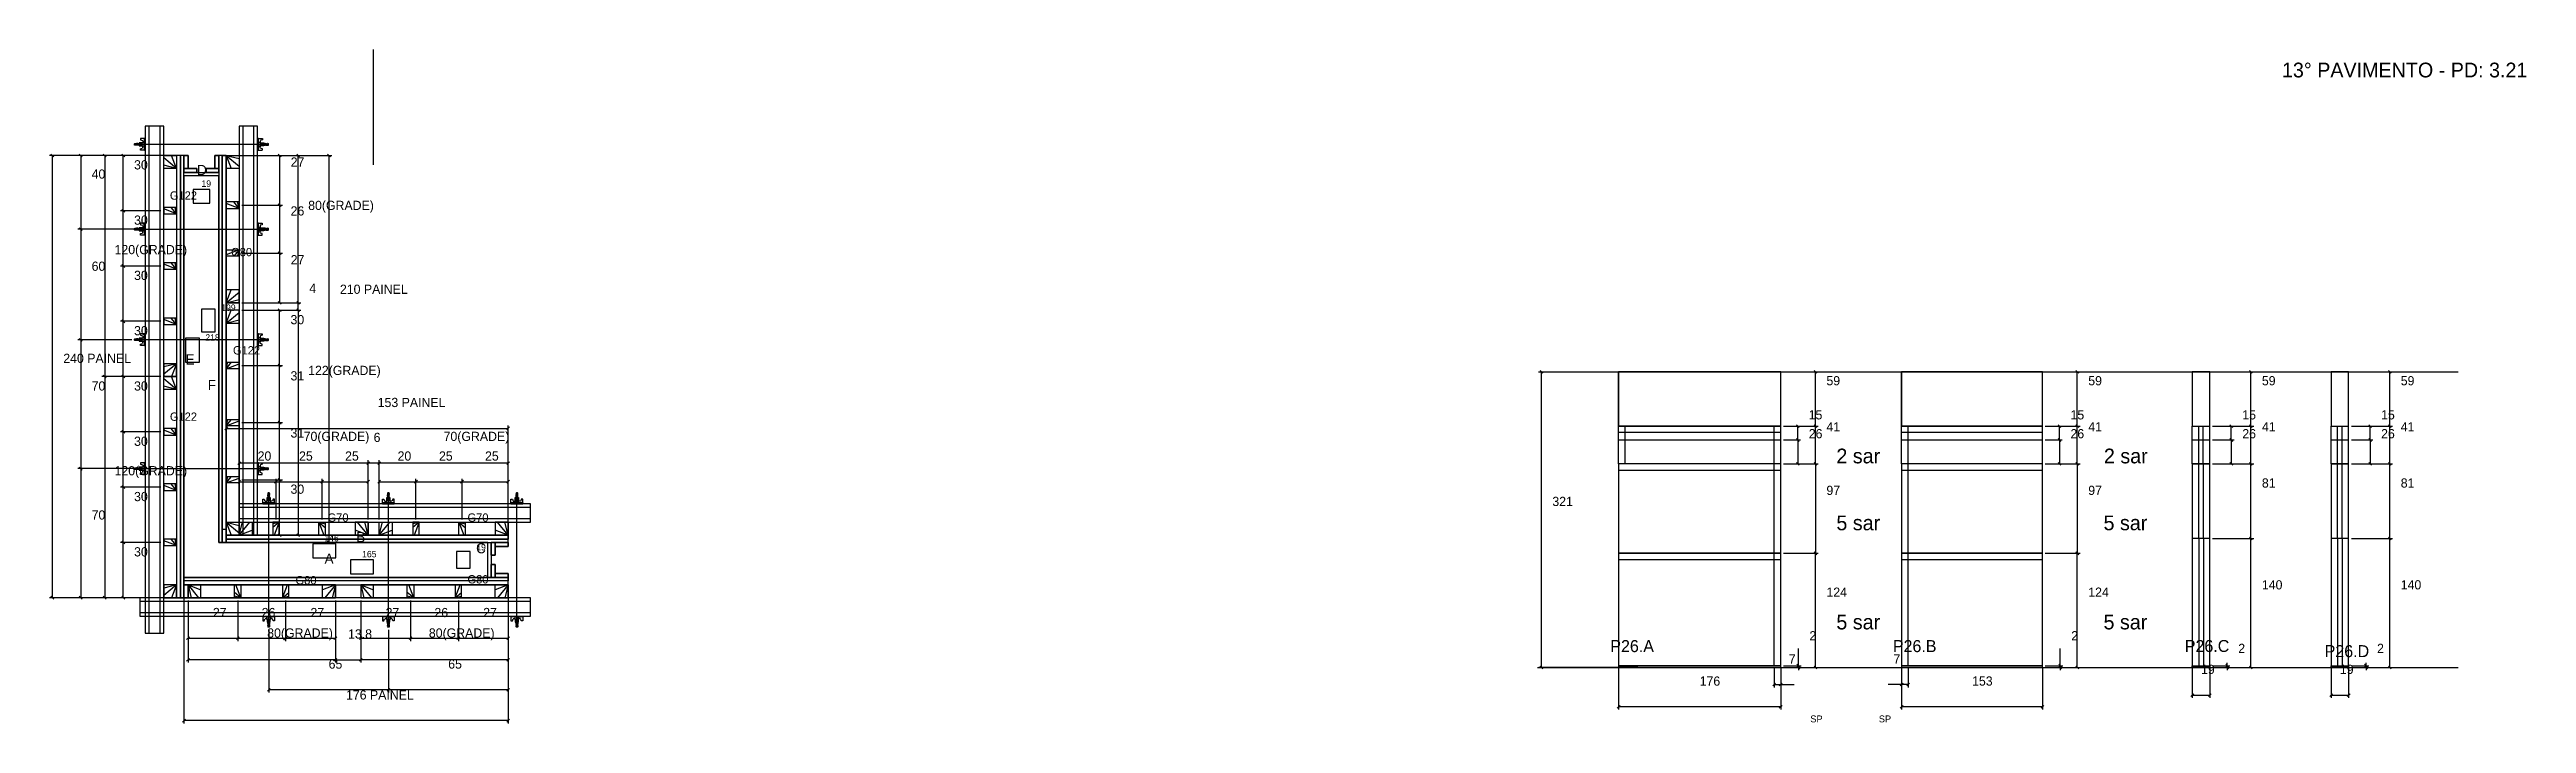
# Model space of a CAD drawing. Header units: metres. Extents: x 3232 to 9057, y 4088 to 5967.
# Drawn here: x 6367 to 9057, y 5236 to 5967 of the extents above; entities that cross this region are included whole.
import ezdxf

# ---------------------------------------------------------------- set-up
doc = ezdxf.new("R2010")
doc.units = ezdxf.units.M

msp = doc.modelspace()

# ---------------------------------------------------------------- texts
at = {"layer": 'COTA', "color": 241}
for s, p in [('30', (6458.7, 5837)), ('27', (6628.8, 5840)), ('40', (6412.6, 5827)), ('30', (6458.7, 5777)), ('26', (6628.7, 5787)), ('80(GRADE)', (6647.8, 5793)), ('60', (6412.6, 5727)), ('120(GRADE)', (6437.5, 5745)), ('27', (6628.8, 5734)), ('30', (6458.7, 5717)), ('4', (6649, 5703)), ('210 PAINEL', (6682.3, 5702)), ('30', (6628.6, 5669)), ('30', (6458.7, 5657)), ('240 PAINEL', (6381.8, 5627)), ('122(GRADE)', (6647.8, 5613.9)), ('70', (6412.6, 5597)), ('30', (6458.7, 5597)), ('31', (6628.6, 5608)), ('153 PAINEL', (6723.3, 5579.1)), ('30', (6458.7, 5537)), ('31', (6628.6, 5546)), ('70(GRADE)', (6642.9, 5542.3)), ('6', (6718.9, 5541.2)), ('70(GRADE)', (6794.9, 5542.3)), ('120(GRADE)', (6437.5, 5505)), ('20', (6592.9, 5521)), ('25', (6637.9, 5521)), ('25', (6687.9, 5521)), ('20', (6744.9, 5521)), ('25', (6789.9, 5521)), ('25', (6839.9, 5521)), ('30', (6628.6, 5485)), ('70', (6412.6, 5457)), ('30', (6458.7, 5477)), ('30', (6458.7, 5417)), ('27', (6544.3, 5351.1)), ('26', (6597.3, 5351.1)), ('27', (6650.3, 5351.1)), ('27', (6731.9, 5351.1)), ('26', (6784.9, 5351.1)), ('27', (6837.9, 5351.1)), ('80(GRADE)', (6603.3, 5328.9)), ('13.8', (6691.1, 5327.9)), ('80(GRADE)', (6778.9, 5328.9)), ('65', (6670, 5295.2)), ('65', (6799.9, 5295.2)), ('176 PAINEL', (6688.9, 5261.7))]:
    msp.add_text(s, height=10, dxfattribs=at).set_placement(p)
at = {"layer": 'COTA', "color": 1}
for s, p in [('19', (6531.9, 5818.1)), ('199', (6553.4, 5683.5)), ('218', (6536.1, 5651.2)), ('146', (6665.4, 5433.3)), ('165', (6706.4, 5416)), ('19', (6830.4, 5423.5))]:
    msp.add_text(s, height=7, dxfattribs=at).set_placement(p)
at = {"layer": 'COTA', "color": 240}
for s, p in [('59', (8296.9, 5602.7)), ('59', (8581.3, 5602.7)), ('59', (8769.9, 5602.7)), ('59', (8920.7, 5602.7)), ('97', (8296.9, 5483.7)), ('97', (8581.3, 5483.7)), ('81', (8769.9, 5491.7)), ('81', (8920.7, 5491.7)), ('124', (8296.9, 5373.2)), ('124', (8581.3, 5373.2)), ('140', (8769.9, 5381.2)), ('140', (8920.7, 5381.2)), ('2', (8278.4, 5325.9)), ('2', (8562.8, 5325.9)), ('7', (8256, 5300.7)), ('7', (8369.7, 5300.7)), ('2', (8744.2, 5312.2)), ('2', (8895, 5312.2)), ('176', (8159.2, 5276.7)), ('153', (8455.1, 5276.8)), ('19', (8703.8, 5289.4)), ('19', (8854.6, 5289.4))]:
    msp.add_text(s, height=10, dxfattribs=at).set_placement(p)
at = {"layer": 'NIVEL 2° PAV.', "color": 240}
msp.add_text('321', height=10, dxfattribs=at).set_placement((7999.2, 5471.7))
at = {"layer": 'NOMENCLATURA', "color": 2}
msp.add_text('13° PAVIMENTO - PD: 3.21', height=16, dxfattribs=at).set_placement((8791.7, 5936.9))
at = {"layer": 'NOMENCLATURA', "color": 7}
for s, p in [('2 sar', (8307.7, 5518)), ('2 sar', (8598.3, 5518)), ('5 sar', (8307.7, 5445.4)), ('5 sar', (8597.9, 5445.4)), ('5 sar', (8307.7, 5337.8)), ('5 sar', (8597.9, 5337.8))]:
    msp.add_text(s, height=16, dxfattribs=at).set_placement(p)
at = {"layer": 'Painéis', "color": 240}
for s, p in [('15', (8277.6, 5565.7)), ('15', (8562, 5565.7)), ('15', (8748.6, 5565.7)), ('15', (8899.4, 5565.7)), ('26', (8277.7, 5545.2)), ('41', (8296.9, 5552.7)), ('26', (8562, 5545.2)), ('41', (8581.3, 5552.7)), ('26', (8748.6, 5545.2)), ('41', (8770, 5552.7)), ('26', (8899.4, 5545.2)), ('41', (8920.7, 5552.7))]:
    msp.add_text(s, height=10, dxfattribs=at).set_placement(p)
at = {"layer": 'texto', "color": 4}
for p in [(8279.4, 5236.9), (8353.8, 5236.9)]:
    msp.add_text('SP', height=7.5, dxfattribs=at).set_placement(p)
at = {"layer": 'Texto Seção', "color": 7}
for s, p in [('P26.A', (8062.2, 5313.2)), ('P26.B', (8369.1, 5313.2)), ('P26.C', (8686.2, 5313.3)), ('P26.D', (8838.1, 5307.7))]:
    msp.add_text(s, height=13, dxfattribs=at).set_placement(p)
at = {"layer": 'TEXTO_GERAL', "color": 7}
for s, p in [('D', (6527.1, 5830.9)), ('E', (6514.7, 5625.3)), ('F', (6538.7, 5597.5)), ('B', (6700.1, 5432.6)), ('A', (6665.6, 5409.1)), ('C', (6830.2, 5420.4))]:
    msp.add_text(s, height=11, dxfattribs=at).set_placement(p)
at = {"layer": 'TEXTO_GERAL'}
for s, p in [('G122', (6497.6, 5804.2)), ('G80', (6564.1, 5742.8)), ('G122', (6566.1, 5636.2)), ('G122', (6497.6, 5564.2)), ('G70', (6668.9, 5454.7)), ('G70', (6820.9, 5454.7)), ('G80', (6634.1, 5386.7)), ('G80', (6820.9, 5387.7))]:
    msp.add_text(s, height=9, dxfattribs=at).set_placement(p)

# ---------------------------------------------------------------- linework, layer by layer
at = {"layer": 'CHAPA', "color": 1}
for p, q in [((6512.9, 5394.2), (6512.9, 5386.2)), ((6512.9, 5386.2), (6516.7, 5386.2))]:
    msp.add_line(p, q, dxfattribs=at)
for points in [[(6509.3, 5372.2), (6512.9, 5372.2), (6512.9, 5852.2), (6509.3, 5852.2), (6509.3, 5372.2)], [(6550.9, 5852.2), (6550.9, 5432.2), (6554.5, 5432.2), (6554.5, 5852.2), (6550.9, 5852.2)], [(6512.9, 5830.2), (6512.9, 5833.8), (6550.9, 5833.8), (6550.9, 5830.2), (6512.9, 5830.2)], [(6558.9, 5432.2), (6864.9, 5432.2), (6864.9, 5435.8), (6558.9, 5435.8), (6558.9, 5432.2)], [(6846.5, 5394.2), (6842.9, 5394.2), (6842.9, 5432.2), (6846.5, 5432.2), (6846.5, 5394.2)], [(6512.9, 5394.2), (6864.9, 5394.2), (6864.9, 5390.6), (6512.9, 5390.6), (6512.9, 5394.2)]]:
    msp.add_lwpolyline(points, dxfattribs=at)
at = {"layer": 'CONCRETO', "color": 2}
msp.add_lwpolyline([(6842.9, 5394.2), (6842.9, 5432.2), (6550.9, 5432.2), (6550.9, 5830.2), (6512.9, 5830.2), (6512.9, 5394.2), (6842.9, 5394.2)], dxfattribs=at)
at = {"layer": 'COTA', "color": 241}
for p, q in [((6509.9, 5852.2), (6366.9, 5852.2)), ((6369.9, 5852.2), (6369.9, 5372.2)), ((6487.9, 5852.2), (6397.7, 5852.2)), ((6400.7, 5852.2), (6400.7, 5772.2)), ((6487.9, 5852.2), (6423.8, 5852.2)), ((6426.8, 5852.2), (6426.8, 5612.2)), ((6487.9, 5852.2), (6444, 5852.2)), ((6447, 5792.2), (6447, 5852.2)), ((6561.9, 5852.2), (6673.4, 5852.2)), ((6575.9, 5852.2), (6640, 5852.2)), ((6575.9, 5852.2), (6619.8, 5852.2)), ((6616.8, 5852.2), (6616.8, 5798.2)), ((6637, 5692.2), (6637, 5852.2)), ((6670.4, 5852.2), (6670.4, 5432.2)), ((6487.9, 5792.2), (6444, 5792.2)), ((6487.9, 5792.2), (6444, 5792.2)), ((6447, 5732.2), (6447, 5792.2)), ((6575.9, 5798.2), (6619.8, 5798.2)), ((6575.9, 5798.2), (6619.8, 5798.2)), ((6616.8, 5798.2), (6616.8, 5746.2)), ((6467.9, 5772.2), (6397.7, 5772.2)), ((6467.9, 5772.2), (6397.7, 5772.2)), ((6400.7, 5772.2), (6400.7, 5652.2)), ((6487.9, 5732.2), (6444, 5732.2)), ((6487.9, 5732.2), (6444, 5732.2)), ((6447, 5672.2), (6447, 5732.2)), ((6575.9, 5746.2), (6619.8, 5746.2)), ((6575.9, 5746.2), (6619.8, 5746.2)), ((6616.8, 5746.2), (6616.8, 5692.2)), ((6575.9, 5692.2), (6640, 5692.2)), ((6575.9, 5692.2), (6640, 5692.2)), ((6575.9, 5692.2), (6619.8, 5692.2)), ((6575.9, 5684.2), (6619.8, 5684.2)), ((6575.9, 5684.2), (6640, 5684.2)), ((6575.9, 5684.2), (6640, 5684.2)), ((6616.8, 5624.2), (6616.8, 5684.2)), ((6637, 5684.2), (6637, 5692.2)), ((6637, 5684.2), (6637, 5440.2)), ((6456.1, 5652.2), (6397.7, 5652.2)), ((6456.1, 5652.2), (6397.7, 5652.2)), ((6400.7, 5652.2), (6400.7, 5512.3)), ((6487.9, 5672.2), (6444, 5672.2)), ((6487.9, 5672.2), (6444, 5672.2)), ((6447, 5612.2), (6447, 5672.2)), ((6575.9, 5624.2), (6619.8, 5624.2)), ((6575.9, 5624.2), (6619.8, 5624.2)), ((6616.8, 5562.2), (6616.8, 5624.2)), ((6487.9, 5612.2), (6423.8, 5612.2)), ((6487.9, 5612.2), (6423.8, 5612.2)), ((6426.8, 5612.2), (6426.8, 5372.2)), ((6487.9, 5612.2), (6444, 5612.2)), ((6487.9, 5612.2), (6444, 5612.2)), ((6447, 5552.2), (6447, 5612.2)), ((8071.2, 5558.4), (8071.2, 5617.4)), ((8247.2, 5617.4), (8071.2, 5617.4)), ((8247.2, 5558.4), (8247.2, 5617.4)), ((8378.6, 5558.4), (8378.6, 5617.4)), ((8531.6, 5617.4), (8378.6, 5617.4)), ((8531.6, 5558.4), (8531.6, 5617.4)), ((6487.9, 5552.2), (6444, 5552.2)), ((6487.9, 5552.2), (6444, 5552.2)), ((6447, 5492.2), (6447, 5552.2)), ((6558.9, 5435.2), (6558.9, 5559)), ((6558.9, 5556), (6864.9, 5556)), ((6575.9, 5562.2), (6619.8, 5562.2)), ((6575.9, 5562.2), (6619.8, 5562.2)), ((6616.8, 5500.2), (6616.8, 5562.2)), ((6864.9, 5435.2), (6864.9, 5559)), ((6572.9, 5457.2), (6572.9, 5521.3)), ((6712.9, 5518.3), (6572.9, 5518.3)), ((6712.9, 5457.2), (6712.9, 5521.3)), ((6712.9, 5457.2), (6712.9, 5521.3)), ((6724.9, 5518.3), (6712.9, 5518.3)), ((6724.9, 5457.1), (6724.9, 5521.3)), ((6724.9, 5457.2), (6724.9, 5521.3)), ((6864.9, 5518.3), (6724.9, 5518.3)), ((6864.9, 5457.2), (6864.9, 5521.3)), ((6467.9, 5512.3), (6397.7, 5512.3)), ((6467.9, 5512.3), (6397.7, 5512.3)), ((6400.7, 5512.3), (6400.7, 5372.2)), ((6487.9, 5492.2), (6444, 5492.2)), ((6487.9, 5492.2), (6444, 5492.2)), ((6447, 5432.2), (6447, 5492.2)), ((6572.9, 5457.2), (6572.9, 5501.1)), ((6572.9, 5498.1), (6612.9, 5498.1)), ((6575.9, 5500.2), (6619.8, 5500.2)), ((6575.9, 5500.2), (6619.8, 5500.2)), ((6612.9, 5457.2), (6612.9, 5501.1)), ((6612.9, 5457.2), (6612.9, 5501.1)), ((6612.9, 5498.1), (6662.9, 5498.1)), ((6616.8, 5440.2), (6616.8, 5500.2)), ((6662.9, 5457.2), (6662.9, 5501.1)), ((6662.9, 5457.2), (6662.9, 5501.1)), ((6662.9, 5498.1), (6712.9, 5498.1)), ((6712.9, 5457.2), (6712.9, 5501.1)), ((6724.9, 5457.2), (6724.9, 5501.1)), ((6724.9, 5498.1), (6764.9, 5498.1)), ((6764.9, 5457.2), (6764.9, 5501.1)), ((6764.9, 5457.2), (6764.9, 5501.1)), ((6764.9, 5498.1), (6814.9, 5498.1)), ((6814.9, 5457.2), (6814.9, 5501.1)), ((6814.9, 5457.2), (6814.9, 5501.1)), ((6814.9, 5498.1), (6864.9, 5498.1)), ((6864.9, 5457.2), (6864.9, 5501.1)), ((6575.9, 5440.2), (6640, 5440.2)), ((6575.9, 5440.2), (6619.8, 5440.2)), ((6487.9, 5432.2), (6444, 5432.2)), ((6487.9, 5432.2), (6444, 5432.2)), ((6447, 5372.2), (6447, 5432.2)), ((6561.9, 5432.2), (6673.4, 5432.2)), ((6512.9, 5383.2), (6512.9, 5235.8)), ((6864.9, 5383.1), (6864.9, 5235.8)), ((6864.9, 5383.1), (6864.9, 5269.3)), ((6509.9, 5372.2), (6366.9, 5372.2)), ((6487.9, 5372.2), (6397.7, 5372.2)), ((6487.9, 5372.2), (6423.8, 5372.2)), ((6487.9, 5372.2), (6444, 5372.2)), ((6517.3, 5369.1), (6517.3, 5301.9)), ((6517.3, 5369.1), (6517.3, 5325.2)), ((6571.3, 5369.1), (6571.3, 5325.2)), ((6571.3, 5369.1), (6571.3, 5325.2)), ((6623.3, 5369.1), (6623.3, 5325.2)), ((6623.3, 5369.1), (6623.3, 5325.2)), ((6677.3, 5369.1), (6677.3, 5301.9)), ((6677.3, 5369.1), (6677.3, 5301.9)), ((6677.3, 5369.1), (6677.3, 5325.2)), ((6704.9, 5369.2), (6704.9, 5301.9)), ((6704.9, 5369.1), (6704.9, 5325.2)), ((6704.9, 5369.1), (6704.9, 5301.9)), ((6758.9, 5369.1), (6758.9, 5325.2)), ((6758.9, 5369.1), (6758.9, 5325.2)), ((6810.9, 5369.1), (6810.9, 5325.2)), ((6810.9, 5369.1), (6810.9, 5325.2)), ((6864.9, 5369.1), (6864.9, 5301.9)), ((6864.9, 5369.1), (6864.9, 5325.2)), ((6517.3, 5328.2), (6571.3, 5328.2)), ((6571.3, 5328.2), (6623.3, 5328.2)), ((6605, 5337.4), (6605, 5269.3)), ((6623.3, 5328.2), (6677.3, 5328.2)), ((6704.9, 5328.2), (6758.9, 5328.2)), ((6735, 5337.4), (6735, 5269.3)), ((6735, 5337.4), (6735, 5269.3)), ((6758.9, 5328.2), (6810.9, 5328.2)), ((6810.9, 5328.2), (6864.9, 5328.2)), ((6677.3, 5304.9), (6517.3, 5304.9)), ((6677.3, 5304.9), (6704.9, 5304.9)), ((6864.9, 5304.9), (6704.9, 5304.9)), ((6735, 5272.3), (6605, 5272.3)), ((6864.9, 5272.3), (6735, 5272.3)), ((6864.9, 5238.8), (6512.9, 5238.8))]:
    msp.add_line(p, q, dxfattribs=at)
at = {"layer": 'COTA'}
for p, q in [((6371.4, 5850.7), (6368.4, 5853.7)), ((6402.2, 5850.7), (6399.2, 5853.7)), ((6428.3, 5850.7), (6425.3, 5853.7)), ((6448.5, 5850.7), (6445.5, 5853.7)), ((6618.3, 5850.7), (6615.3, 5853.7)), ((6638.5, 5850.7), (6635.5, 5853.7)), ((6671.9, 5850.7), (6668.9, 5853.7)), ((6448.5, 5790.7), (6445.5, 5793.7)), ((6445.5, 5793.7), (6448.5, 5790.7)), ((6618.3, 5796.7), (6615.3, 5799.7)), ((6615.3, 5799.7), (6618.3, 5796.7)), ((6399.2, 5773.7), (6402.2, 5770.7)), ((6402.2, 5770.7), (6399.2, 5773.7)), ((6445.5, 5733.7), (6448.5, 5730.7)), ((6448.5, 5730.7), (6445.5, 5733.7)), ((6618.3, 5744.7), (6615.3, 5747.7)), ((6615.3, 5747.7), (6618.3, 5744.7)), ((6615.3, 5693.7), (6618.3, 5690.7)), ((6618.3, 5682.7), (6615.3, 5685.7)), ((6638.5, 5690.7), (6635.5, 5693.7)), ((6635.5, 5693.7), (6638.5, 5690.7)), ((6638.5, 5682.7), (6635.5, 5685.7)), ((6635.5, 5685.7), (6638.5, 5682.7)), ((6402.2, 5650.7), (6399.2, 5653.7)), ((6399.2, 5653.7), (6402.2, 5650.7)), ((6448.5, 5670.7), (6445.5, 5673.7)), ((6445.5, 5673.7), (6448.5, 5670.7)), ((6615.3, 5625.7), (6618.3, 5622.7)), ((6618.3, 5622.7), (6615.3, 5625.7)), ((6428.3, 5610.7), (6425.3, 5613.7)), ((6425.3, 5613.7), (6428.3, 5610.7)), ((6445.5, 5613.7), (6448.5, 5610.7)), ((6448.5, 5610.7), (6445.5, 5613.7)), ((8286.5, 5615.9), (8283.5, 5618.9)), ((8570.9, 5615.9), (8567.9, 5618.9)), ((8759.5, 5615.9), (8756.5, 5618.9)), ((8910.3, 5615.9), (8907.3, 5618.9)), ((6445.5, 5553.7), (6448.5, 5550.7)), ((6448.5, 5550.7), (6445.5, 5553.7)), ((6560.4, 5557.5), (6557.4, 5554.5)), ((6618.3, 5560.7), (6615.3, 5563.7)), ((6615.3, 5563.7), (6618.3, 5560.7)), ((6863.4, 5554.5), (6866.4, 5557.5)), ((8283.5, 5559.9), (8286.5, 5556.9)), ((8567.9, 5559.9), (8570.9, 5556.9)), ((8756.5, 5559.9), (8759.5, 5556.9)), ((8907.3, 5559.9), (8910.3, 5556.9)), ((6574.4, 5519.8), (6571.4, 5516.8)), ((6714.4, 5519.8), (6711.4, 5516.8)), ((6711.4, 5516.8), (6714.4, 5519.8)), ((6726.4, 5519.8), (6723.4, 5516.8)), ((6723.4, 5516.8), (6726.4, 5519.8)), ((6863.4, 5516.8), (6866.4, 5519.8)), ((8286.5, 5515.9), (8283.5, 5518.9)), ((8570.9, 5515.9), (8567.9, 5518.9)), ((8759.5, 5515.9), (8756.5, 5518.9)), ((8910.3, 5515.9), (8907.3, 5518.9)), ((6399.2, 5513.8), (6402.2, 5510.8)), ((6402.2, 5510.8), (6399.2, 5513.8)), ((6445.5, 5493.7), (6448.5, 5490.7)), ((6448.5, 5490.7), (6445.5, 5493.7)), ((6574.4, 5499.6), (6571.4, 5496.6)), ((6614.4, 5499.6), (6611.4, 5496.6)), ((6611.4, 5496.6), (6614.4, 5499.6)), ((6615.3, 5501.7), (6618.3, 5498.7)), ((6618.3, 5498.7), (6615.3, 5501.7)), ((6661.4, 5496.6), (6664.4, 5499.6)), ((6664.4, 5499.6), (6661.4, 5496.6)), ((6711.4, 5496.6), (6714.4, 5499.6)), ((6726.4, 5499.6), (6723.4, 5496.6)), ((6766.4, 5499.6), (6763.4, 5496.6)), ((6763.4, 5496.6), (6766.4, 5499.6)), ((6816.4, 5499.6), (6813.4, 5496.6)), ((6813.4, 5496.6), (6816.4, 5499.6)), ((6863.4, 5496.6), (6866.4, 5499.6)), ((6615.3, 5441.7), (6618.3, 5438.7)), ((6635.5, 5441.7), (6638.5, 5438.7)), ((8756.5, 5437.9), (8759.5, 5434.9)), ((8759.5, 5434.9), (8756.5, 5437.9)), ((8910.3, 5434.9), (8907.3, 5437.9)), ((8907.3, 5437.9), (8910.3, 5434.9)), ((6445.5, 5433.7), (6448.5, 5430.7)), ((6448.5, 5430.7), (6445.5, 5433.7)), ((6668.9, 5433.7), (6671.9, 5430.7)), ((8286.5, 5418.9), (8283.5, 5421.9)), ((8283.5, 5421.9), (8286.5, 5418.9)), ((8570.9, 5418.9), (8567.9, 5421.9)), ((8567.9, 5421.9), (8570.9, 5418.9)), ((6368.4, 5373.7), (6371.4, 5370.7)), ((6399.2, 5373.7), (6402.2, 5370.7)), ((6425.3, 5373.7), (6428.3, 5370.7)), ((6445.5, 5373.7), (6448.5, 5370.7)), ((6518.8, 5329.7), (6515.8, 5326.7)), ((6572.8, 5329.7), (6569.8, 5326.7)), ((6569.8, 5326.7), (6572.8, 5329.7)), ((6624.8, 5329.7), (6621.8, 5326.7)), ((6621.8, 5326.7), (6624.8, 5329.7)), ((6675.8, 5326.7), (6678.8, 5329.7)), ((6706.4, 5329.7), (6703.4, 5326.7)), ((6757.4, 5326.7), (6760.4, 5329.7)), ((6760.4, 5329.7), (6757.4, 5326.7)), ((6812.4, 5329.7), (6809.4, 5326.7)), ((6809.4, 5326.7), (6812.4, 5329.7)), ((6863.4, 5326.7), (6866.4, 5329.7)), ((6518.8, 5306.4), (6515.8, 5303.4)), ((6678.8, 5306.4), (6675.8, 5303.4)), ((6675.8, 5303.4), (6678.8, 5306.4)), ((6706.4, 5306.4), (6703.4, 5303.4)), ((6703.4, 5303.4), (6706.4, 5306.4)), ((6863.4, 5303.4), (6866.4, 5306.4)), ((6606.5, 5273.8), (6603.5, 5270.8)), ((6733.5, 5270.8), (6736.5, 5273.8)), ((6736.5, 5273.8), (6733.5, 5270.8)), ((6863.4, 5270.8), (6866.4, 5273.8)), ((8241.7, 5279.4), (8238.7, 5276.4)), ((8245.7, 5276.4), (8248.7, 5279.4)), ((8264.9, 5299.9), (8267.9, 5296.9)), ((8267.9, 5294.9), (8264.9, 5297.9)), ((8283.5, 5297.9), (8286.5, 5294.9)), ((8380.1, 5279.4), (8377.1, 5276.4)), ((8384.1, 5276.4), (8387.1, 5279.4)), ((8549.3, 5299.9), (8552.3, 5296.9)), ((8552.3, 5294.9), (8549.3, 5297.9)), ((8567.9, 5297.9), (8570.9, 5294.9)), ((8730.7, 5299.9), (8733.7, 5296.9)), ((8733.7, 5294.9), (8730.7, 5297.9)), ((8756.5, 5297.9), (8759.5, 5294.9)), ((8881.5, 5299.9), (8884.5, 5296.9)), ((8884.5, 5294.9), (8881.5, 5297.9)), ((8907.3, 5297.9), (8910.3, 5294.9)), ((8072.7, 5255.3), (8069.7, 5252.3)), ((8245.7, 5252.3), (8248.7, 5255.3)), ((8380.1, 5255.3), (8377.1, 5252.3)), ((8530.1, 5252.3), (8533.1, 5255.3)), ((8695.8, 5268), (8692.8, 5265)), ((8711.8, 5265), (8714.8, 5268)), ((8846.6, 5268), (8843.6, 5265)), ((8862.6, 5265), (8865.6, 5268)), ((6514.4, 5240.3), (6511.4, 5237.3)), ((6863.4, 5237.3), (6866.4, 5240.3))]:
    msp.add_line(p, q, dxfattribs=at)
at = {"layer": 'COTA', "color": 180}
for p, q in [((6522.9, 5815.3), (6522.9, 5800.3)), ((6540.9, 5815.3), (6522.9, 5815.3)), ((6540.9, 5800.3), (6540.9, 5815.3)), ((6522.9, 5800.3), (6540.9, 5800.3)), ((6546.9, 5685.5), (6531.9, 5685.5)), ((6531.9, 5685.5), (6531.9, 5660.8)), ((6546.9, 5660.8), (6546.9, 5685.5)), ((6514.6, 5653.8), (6514.6, 5627.8)), ((6529.6, 5653.8), (6514.6, 5653.8)), ((6529.6, 5627.8), (6529.6, 5653.8)), ((6531.9, 5660.8), (6546.9, 5660.8)), ((6514.6, 5627.8), (6529.6, 5627.8)), ((6677.9, 5430.5), (6652.9, 5430.5)), ((6652.9, 5430.5), (6652.9, 5415.5)), ((6652.9, 5415.5), (6677.9, 5415.5)), ((6677.9, 5415.5), (6677.9, 5430.5)), ((6718.9, 5413.2), (6693.9, 5413.2)), ((6693.9, 5413.2), (6693.9, 5398.2)), ((6718.9, 5398.2), (6718.9, 5413.2)), ((6808.9, 5422.2), (6808.9, 5404.2)), ((6823.9, 5422.2), (6808.9, 5422.2)), ((6823.9, 5404.2), (6823.9, 5422.2)), ((6693.9, 5398.2), (6718.9, 5398.2)), ((6808.9, 5404.2), (6823.9, 5404.2))]:
    msp.add_line(p, q, dxfattribs=at)
at = {"layer": 'COTA', "color": 4}
for p, q in [((8250.2, 5617.4), (8288, 5617.4)), ((8285, 5558.4), (8285, 5617.4)), ((8534.6, 5617.4), (8572.4, 5617.4)), ((8569.4, 5558.4), (8569.4, 5617.4)), ((8716.3, 5617.4), (8761, 5617.4)), ((8758, 5558.4), (8758, 5617.4)), ((8867.1, 5617.4), (8911.8, 5617.4)), ((8908.8, 5558.4), (8908.8, 5617.4)), ((8250.2, 5558.4), (8288, 5558.4)), ((8534.6, 5558.4), (8572.4, 5558.4)), ((8716.3, 5558.4), (8761, 5558.4)), ((8867.1, 5558.4), (8911.8, 5558.4)), ((8250.2, 5517.4), (8288, 5517.4)), ((8285, 5517.4), (8285, 5420.4)), ((8534.6, 5517.4), (8572.4, 5517.4)), ((8569.4, 5517.4), (8569.4, 5420.4)), ((8716.3, 5517.4), (8761, 5517.4)), ((8758, 5436.4), (8758, 5517.4)), ((8867.1, 5517.4), (8911.8, 5517.4)), ((8908.8, 5436.4), (8908.8, 5517.4)), ((8716.3, 5436.4), (8761, 5436.4)), ((8716.3, 5436.4), (8761, 5436.4)), ((8758, 5296.4), (8758, 5436.4)), ((8867.1, 5436.4), (8911.8, 5436.4)), ((8867.1, 5436.4), (8911.8, 5436.4)), ((8908.8, 5296.4), (8908.8, 5436.4)), ((8250.2, 5420.4), (8288, 5420.4)), ((8250.2, 5420.4), (8288, 5420.4)), ((8285, 5296.4), (8285, 5420.4)), ((8534.6, 5420.4), (8572.4, 5420.4)), ((8534.6, 5420.4), (8572.4, 5420.4)), ((8569.4, 5296.4), (8569.4, 5420.4)), ((8266.4, 5298.4), (8266.4, 5317.2)), ((8550.8, 5298.4), (8550.8, 5317.2)), ((8732.2, 5298.4), (8732.2, 5301.4)), ((8883, 5298.4), (8883, 5301.4)), ((8071.2, 5295.4), (8071.2, 5250.8)), ((8240.2, 5295.4), (8240.2, 5274.9)), ((8240.2, 5277.9), (8247.2, 5277.9)), ((8247.2, 5295.4), (8247.2, 5250.8)), ((8247.2, 5293.4), (8247.2, 5274.9)), ((8247.2, 5277.9), (8261.9, 5277.9)), ((8250.2, 5298.4), (8269.4, 5298.4)), ((8250.2, 5296.4), (8288, 5296.4)), ((8250.2, 5296.4), (8269.4, 5296.4)), ((8266.4, 5296.4), (8266.4, 5298.4)), ((8266.4, 5296.4), (8266.4, 5293.4)), ((8378.6, 5277.9), (8363.8, 5277.9)), ((8378.6, 5295.4), (8378.6, 5250.8)), ((8378.6, 5293.4), (8378.6, 5274.9)), ((8385.6, 5277.9), (8378.6, 5277.9)), ((8385.6, 5295.4), (8385.6, 5274.9)), ((8531.6, 5295.4), (8531.6, 5250.8)), ((8534.6, 5298.4), (8553.8, 5298.4)), ((8534.6, 5296.4), (8553.8, 5296.4)), ((8534.6, 5296.4), (8572.4, 5296.4)), ((8550.8, 5296.4), (8550.8, 5298.4)), ((8550.8, 5296.4), (8550.8, 5293.4)), ((8694.3, 5295.4), (8694.3, 5263.5)), ((8713.3, 5295.4), (8713.3, 5263.5)), ((8716.3, 5298.4), (8735.2, 5298.4)), ((8716.3, 5296.4), (8735.2, 5296.4)), ((8716.3, 5296.4), (8761, 5296.4)), ((8732.2, 5296.4), (8732.2, 5298.4)), ((8732.2, 5296.4), (8732.2, 5293.4)), ((8845.1, 5295.4), (8845.1, 5263.5)), ((8864.1, 5295.4), (8864.1, 5263.5)), ((8867.1, 5298.4), (8886, 5298.4)), ((8867.1, 5296.4), (8911.8, 5296.4)), ((8867.1, 5296.4), (8886, 5296.4)), ((8883, 5296.4), (8883, 5298.4)), ((8883, 5296.4), (8883, 5293.4)), ((8247.2, 5253.8), (8071.2, 5253.8)), ((8531.6, 5253.8), (8378.6, 5253.8)), ((8694.3, 5266.5), (8713.3, 5266.5)), ((8845.1, 5266.5), (8864.1, 5266.5))]:
    msp.add_line(p, q, dxfattribs=at)
at = {"layer": 'COTA', "color": 241}
for points in [[(8247.2, 5617.4), (8071.2, 5617.4), (8071.2, 5558.4), (8247.2, 5558.4), (8247.2, 5617.4)], [(8531.6, 5617.4), (8378.6, 5617.4), (8378.6, 5558.4), (8531.6, 5558.4), (8531.6, 5617.4)], [(8713.3, 5617.4), (8694.3, 5617.4), (8694.3, 5558.4), (8713.3, 5558.4), (8713.3, 5617.4)], [(8713.3, 5558.4), (8713.3, 5617.4), (8694.3, 5617.4), (8694.3, 5558.4)], [(8864.1, 5617.4), (8845.1, 5617.4), (8845.1, 5558.4), (8864.1, 5558.4), (8864.1, 5617.4)], [(8864.1, 5558.4), (8864.1, 5617.4), (8845.1, 5617.4), (8845.1, 5558.4)]]:
    msp.add_lwpolyline(points, dxfattribs=at)
at = {"layer": 'Hachura'}
for p, q in [((6459.4, 5865.2), (6459.1, 5864.8)), ((6459.4, 5864.6), (6459.8, 5865.3)), ((6460, 5865.3), (6459.4, 5864.1)), ((6459.4, 5864.9), (6459.5, 5865.2)), ((6459.4, 5865.2), (6459.4, 5863.2)), ((6460.1, 5865.2), (6459.4, 5863.9)), ((6459.7, 5863.2), (6460.7, 5865.2)), ((6459.7, 5863.2), (6460.7, 5865.2)), ((6459.8, 5863.2), (6460.9, 5865.3)), ((6461.1, 5865.3), (6460.1, 5863.1)), ((6460.1, 5865.2), (6460.7, 5865.2)), ((6461.2, 5865.2), (6460.3, 5863.2)), ((6460.9, 5863.2), (6461.9, 5865.2)), ((6461, 5863.2), (6462.1, 5865.3)), ((6462.3, 5865.3), (6461.2, 5863.1)), ((6461.9, 5865.2), (6461.2, 5865.2)), ((6462.4, 5865.2), (6461.4, 5863.2)), ((6462.1, 5863.2), (6463, 5865.2)), ((6462.2, 5863.2), (6463.2, 5865.3)), ((6463.5, 5865.3), (6462.4, 5863.1)), ((6462.6, 5865.2), (6462.4, 5865.2)), ((6462.6, 5865.2), (6463, 5865.2)), ((6463.5, 5865.2), (6462.6, 5863.2)), ((6463.2, 5863.2), (6464.2, 5865.2)), ((6463.5, 5865.2), (6464.2, 5865.2)), ((6467.4, 5865.9), (6464.2, 5865.9)), ((6464.2, 5865.9), (6464.2, 5862.6)), ((6464.2, 5865.2), (6467.4, 5865.2)), ((6464.3, 5865.9), (6464.3, 5862.6)), ((6470, 5870.7), (6465.7, 5870.7)), ((6465.7, 5870.7), (6465.7, 5869)), ((6465.7, 5869), (6467.9, 5868.4)), ((6467.4, 5866.2), (6467.4, 5865.9)), ((6467.4, 5866.2), (6467.4, 5865.9)), ((6467.4, 5862.3), (6467.4, 5866.2)), ((6467.4, 5866.2), (6470, 5866.2)), ((6468.2, 5868.1), (6468.2, 5866.2)), ((6470, 5857.8), (6470, 5870.7)), ((6470, 5870.7), (6470.9, 5870.7)), ((6470, 5870.6), (6470.9, 5870.6)), ((6470, 5870.4), (6470.9, 5870.4)), ((6470, 5870), (6470.9, 5870)), ((6470, 5869.6), (6470.9, 5869.6)), ((6470, 5868.7), (6470.9, 5868.7)), ((6470, 5867.3), (6470.9, 5867.3)), ((6470.1, 5865.2), (6470.6, 5865.2)), ((6470.9, 5870.7), (6470.9, 5857.8)), ((6470.9, 5869.8), (6470.9, 5861.9)), ((6592.9, 5870.7), (6592.9, 5857.8)), ((6593.8, 5870.7), (6592.9, 5870.7)), ((6593.8, 5870.6), (6592.9, 5870.6)), ((6593.8, 5870.4), (6592.9, 5870.4)), ((6593.8, 5870), (6592.9, 5870)), ((6592.9, 5869.8), (6592.9, 5861.9)), ((6593.8, 5869.6), (6592.9, 5869.6)), ((6593.8, 5868.7), (6592.9, 5868.7)), ((6593.8, 5867.3), (6592.9, 5867.3)), ((6593.7, 5865.2), (6593.2, 5865.2)), ((6593.8, 5857.8), (6593.8, 5870.7)), ((6593.8, 5870.7), (6598.1, 5870.7)), ((6596.4, 5866.2), (6593.8, 5866.2)), ((6595.6, 5868.1), (6595.6, 5866.2)), ((6598.1, 5869), (6595.8, 5868.4)), ((6596.4, 5866.2), (6596.4, 5865.9)), ((6596.4, 5866.2), (6596.4, 5865.9)), ((6596.4, 5862.3), (6596.4, 5866.2)), ((6596.4, 5865.9), (6599.6, 5865.9)), ((6599.6, 5865.2), (6596.4, 5865.2)), ((6598.1, 5870.7), (6598.1, 5869)), ((6599.5, 5865.9), (6599.5, 5862.6)), ((6599.6, 5865.9), (6599.6, 5862.6)), ((6600.6, 5863.2), (6599.6, 5865.2)), ((6600.2, 5865.2), (6599.6, 5865.2)), ((6600.2, 5865.2), (6601.2, 5863.2)), ((6600.3, 5865.3), (6601.4, 5863.1)), ((6601.6, 5863.2), (6600.6, 5865.3)), ((6601.7, 5863.2), (6600.8, 5865.2)), ((6601.2, 5865.2), (6600.8, 5865.2)), ((6601.2, 5865.2), (6601.4, 5865.2)), ((6601.4, 5865.2), (6602.4, 5863.2)), ((6601.5, 5865.3), (6602.6, 5863.1)), ((6602.8, 5863.2), (6601.7, 5865.3)), ((6602.9, 5863.2), (6601.9, 5865.2)), ((6601.9, 5865.2), (6602.6, 5865.2)), ((6602.6, 5865.3), (6603.7, 5863.1)), ((6602.6, 5865.2), (6603.5, 5863.2)), ((6604, 5863.2), (6602.9, 5865.3)), ((6604.1, 5863.2), (6603.1, 5865.2)), ((6603.7, 5865.2), (6603.1, 5865.2)), ((6604.1, 5863.2), (6603.1, 5865.2)), ((6603.7, 5865.2), (6604.4, 5863.9)), ((6603.8, 5865.3), (6604.4, 5864.1)), ((6604.4, 5864.6), (6604, 5865.3)), ((6604.4, 5864.9), (6604.2, 5865.2)), ((6604.4, 5865.2), (6604.7, 5864.8)), ((6604.4, 5865.2), (6604.4, 5863.2)), ((6459.1, 5863.5), (6459.1, 5864.8)), ((6459.4, 5863.2), (6459.1, 5863.5)), ((6459.7, 5863.2), (6459.4, 5863.2)), ((6460.9, 5863.2), (6460.3, 5863.2)), ((6462.1, 5863.2), (6461.4, 5863.2)), ((6461.6, 5863.2), (6461.4, 5863.2)), ((6463.2, 5863.2), (6462.6, 5863.2)), ((6464.2, 5864.4), (6463.6, 5863.1)), ((6464.2, 5864.1), (6463.7, 5863.2)), ((6464.2, 5863.2), (6463.7, 5863.2)), ((6464.2, 5863.6), (6467.4, 5863.6)), ((6464.2, 5862.6), (6467.4, 5862.6)), ((6465.7, 5859.5), (6467.9, 5860.1)), ((6465.7, 5857.8), (6465.7, 5859.5)), ((6470.9, 5857.8), (6465.8, 5857.8)), ((6470, 5862.3), (6467.4, 5862.3)), ((6468, 5864.5), (6470, 5864.5)), ((6470, 5863.9), (6468, 5863.9)), ((6468.2, 5860.4), (6468.2, 5862.3)), ((6470, 5864.3), (6470.9, 5864.3)), ((6470, 5864.3), (6470, 5862.3)), ((6470, 5863), (6470, 5863.6)), ((6470, 5857.8), (6470, 5863)), ((6470, 5861.2), (6470.9, 5861.2)), ((6470, 5859.8), (6470.9, 5859.8)), ((6470, 5859), (6470.9, 5859)), ((6470, 5858.5), (6470.9, 5858.5)), ((6470, 5858.2), (6470.9, 5858.2)), ((6470, 5857.9), (6470.9, 5857.9)), ((6470.3, 5863.3), (6470.1, 5863.3)), ((6470.7, 5863.3), (6470.3, 5863.3)), ((6593.8, 5864.3), (6592.9, 5864.3)), ((6593.8, 5861.2), (6592.9, 5861.2)), ((6593.8, 5859.8), (6592.9, 5859.8)), ((6593.8, 5859), (6592.9, 5859)), ((6593.8, 5858.5), (6592.9, 5858.5)), ((6593.8, 5858.2), (6592.9, 5858.2)), ((6593.8, 5857.9), (6592.9, 5857.9)), ((6592.9, 5857.8), (6598, 5857.8)), ((6593, 5863.3), (6593.5, 5863.3)), ((6593.5, 5863.3), (6593.7, 5863.3)), ((6595.8, 5864.5), (6593.8, 5864.5)), ((6593.8, 5864.3), (6593.8, 5862.3)), ((6593.8, 5863.9), (6595.8, 5863.9)), ((6593.8, 5863), (6593.8, 5863.6)), ((6593.8, 5857.8), (6593.8, 5863)), ((6593.8, 5862.3), (6596.4, 5862.3)), ((6595.6, 5860.4), (6595.6, 5862.3)), ((6598.1, 5859.5), (6595.8, 5860.1)), ((6599.6, 5863.6), (6596.4, 5863.6)), ((6599.6, 5862.6), (6596.4, 5862.6)), ((6598.1, 5857.8), (6598.1, 5859.5)), ((6599.6, 5864.4), (6600.2, 5863.1)), ((6599.6, 5864.1), (6600.1, 5863.2)), ((6599.6, 5863.2), (6600.1, 5863.2)), ((6600.6, 5863.2), (6601.2, 5863.2)), ((6601.7, 5863.2), (6602.4, 5863.2)), ((6602.2, 5863.2), (6602.4, 5863.2)), ((6602.9, 5863.2), (6603.5, 5863.2)), ((6604.1, 5863.2), (6604.4, 5863.2)), ((6604.4, 5863.2), (6604.7, 5863.5)), ((6604.7, 5863.5), (6604.7, 5864.8)), ((6459.4, 5773.1), (6459.1, 5772.8)), ((6459.1, 5771.5), (6459.1, 5772.8)), ((6459.4, 5771.1), (6459.1, 5771.5)), ((6460, 5773.2), (6459.4, 5772)), ((6459.4, 5772.6), (6459.7, 5773.2)), ((6459.4, 5773.1), (6459.4, 5771.1)), ((6460.1, 5773.1), (6459.4, 5771.8)), ((6459.4, 5772.8), (6459.5, 5773.1)), ((6459.7, 5771.1), (6459.4, 5771.1)), ((6459.7, 5771.1), (6460.7, 5773.1)), ((6459.7, 5771.1), (6460.7, 5773.1)), ((6459.8, 5771.1), (6460.9, 5773.2)), ((6461.1, 5773.2), (6460.1, 5771)), ((6460.1, 5773.1), (6460.7, 5773.1)), ((6461.2, 5773.1), (6460.2, 5771.1)), ((6460.9, 5771.1), (6460.2, 5771.1)), ((6460.9, 5771.1), (6461.9, 5773.1)), ((6461, 5771.1), (6462.1, 5773.2)), ((6462.3, 5773.2), (6461.2, 5771)), ((6461.9, 5773.1), (6461.2, 5773.1)), ((6462.4, 5773.1), (6461.4, 5771.1)), ((6461.6, 5771.1), (6461.4, 5771.1)), ((6462.1, 5771.1), (6461.4, 5771.1)), ((6462.1, 5771.1), (6463.2, 5773.2)), ((6462.1, 5771.1), (6463, 5773.1)), ((6463.5, 5773.2), (6462.4, 5771)), ((6462.6, 5773.1), (6462.4, 5773.1)), ((6463.5, 5773.1), (6462.6, 5771.1)), ((6462.6, 5773.1), (6463, 5773.1)), ((6463.2, 5771.1), (6462.6, 5771.1)), ((6463.2, 5771.1), (6464.2, 5773.1)), ((6463.5, 5773.1), (6464.2, 5773.1)), ((6464.2, 5772.3), (6463.5, 5771)), ((6464.2, 5772), (6463.7, 5771.1)), ((6464.2, 5771.1), (6463.7, 5771.1)), ((6467.4, 5773.8), (6464.2, 5773.8)), ((6464.2, 5773.8), (6464.2, 5770.5)), ((6464.2, 5773.8), (6464.2, 5770.5)), ((6464.2, 5773.1), (6467.4, 5773.1)), ((6464.2, 5771.5), (6467.4, 5771.5)), ((6464.2, 5770.5), (6467.4, 5770.5)), ((6470, 5778.6), (6465.7, 5778.6)), ((6465.7, 5778.6), (6465.7, 5776.9)), ((6465.7, 5776.9), (6467.9, 5776.4)), ((6465.7, 5767.4), (6467.9, 5768)), ((6465.7, 5765.7), (6465.7, 5767.4)), ((6470.9, 5765.7), (6465.7, 5765.7)), ((6467.4, 5774.1), (6467.4, 5773.8)), ((6467.4, 5774.1), (6467.4, 5773.8)), ((6467.4, 5770.2), (6467.4, 5774.1)), ((6467.4, 5774.1), (6470, 5774.1)), ((6470, 5770.2), (6467.4, 5770.2)), ((6468, 5772.4), (6470, 5772.4)), ((6470, 5771.9), (6468, 5771.9)), ((6468.2, 5776.1), (6468.2, 5774.1)), ((6468.2, 5768.3), (6468.2, 5770.2)), ((6470, 5765.7), (6470, 5778.6)), ((6470, 5778.6), (6470.9, 5778.6)), ((6470, 5778.5), (6470.9, 5778.5)), ((6470, 5778.3), (6470.9, 5778.3)), ((6470, 5777.9), (6470.9, 5777.9)), ((6470, 5777.5), (6470.9, 5777.5)), ((6470, 5776.6), (6470.9, 5776.6)), ((6470, 5775.2), (6470.9, 5775.2)), ((6470, 5772.2), (6470.9, 5772.2)), ((6470, 5772.2), (6470, 5770.2)), ((6470, 5770.9), (6470, 5771.5)), ((6470, 5765.7), (6470, 5770.9)), ((6470, 5769.1), (6470.9, 5769.1)), ((6470, 5767.7), (6470.9, 5767.7)), ((6470, 5766.9), (6470.9, 5766.9)), ((6470, 5766.4), (6470.9, 5766.4)), ((6470, 5766.1), (6470.9, 5766.1)), ((6470, 5765.9), (6470.9, 5765.9)), ((6470.1, 5773.1), (6470.5, 5773.1)), ((6470.3, 5771.2), (6470.1, 5771.2)), ((6470.7, 5771.2), (6470.3, 5771.2)), ((6470.9, 5778.6), (6470.9, 5765.7)), ((6470.9, 5777.7), (6470.9, 5769.9)), ((6593.8, 5778.6), (6592.9, 5778.6)), ((6592.9, 5778.6), (6592.9, 5765.7)), ((6593.8, 5778.5), (6592.9, 5778.5)), ((6593.8, 5778.3), (6592.9, 5778.3)), ((6593.8, 5777.9), (6592.9, 5777.9)), ((6592.9, 5777.7), (6592.9, 5769.9)), ((6593.8, 5777.5), (6592.9, 5777.5)), ((6593.8, 5776.6), (6592.9, 5776.6)), ((6593.8, 5775.2), (6592.9, 5775.2)), ((6593.8, 5772.2), (6592.9, 5772.2)), ((6593.8, 5769.1), (6592.9, 5769.1)), ((6593.8, 5767.7), (6592.9, 5767.7)), ((6593.8, 5766.9), (6592.9, 5766.9)), ((6593.8, 5766.4), (6592.9, 5766.4)), ((6593.8, 5766.1), (6592.9, 5766.1)), ((6593.8, 5765.9), (6592.9, 5765.9)), ((6592.9, 5765.7), (6598, 5765.7)), ((6593, 5771.2), (6593.5, 5771.2)), ((6593.7, 5773.1), (6593.2, 5773.1)), ((6593.5, 5771.2), (6593.7, 5771.2)), ((6593.8, 5765.7), (6593.8, 5778.6)), ((6593.8, 5778.6), (6598, 5778.6)), ((6596.4, 5774.1), (6593.8, 5774.1)), ((6595.8, 5772.4), (6593.8, 5772.4)), ((6593.8, 5772.2), (6593.8, 5770.2)), ((6593.8, 5771.9), (6595.8, 5771.9)), ((6593.8, 5770.9), (6593.8, 5771.5)), ((6593.8, 5765.7), (6593.8, 5770.9)), ((6593.8, 5770.2), (6596.4, 5770.2)), ((6595.6, 5776.1), (6595.6, 5774.1)), ((6595.6, 5768.3), (6595.6, 5770.2)), ((6598, 5776.9), (6595.8, 5776.4)), ((6598, 5767.4), (6595.8, 5768)), ((6596.4, 5774.1), (6596.4, 5773.8)), ((6596.4, 5774.1), (6596.4, 5773.8)), ((6596.4, 5770.2), (6596.4, 5774.1)), ((6596.4, 5773.8), (6599.6, 5773.8)), ((6599.6, 5773.1), (6596.4, 5773.1)), ((6599.6, 5771.5), (6596.4, 5771.5)), ((6599.6, 5770.5), (6596.4, 5770.5)), ((6598, 5778.6), (6598, 5776.9)), ((6598, 5765.7), (6598, 5767.4)), ((6599.5, 5773.8), (6599.5, 5770.5)), ((6599.6, 5773.8), (6599.6, 5770.5)), ((6600.6, 5771.1), (6599.6, 5773.1)), ((6600.2, 5773.1), (6599.6, 5773.1)), ((6599.6, 5772.3), (6600.2, 5771)), ((6599.6, 5772), (6600, 5771.1)), ((6599.6, 5771.1), (6600, 5771.1)), ((6600.2, 5773.1), (6601.2, 5771.1)), ((6600.3, 5773.2), (6601.4, 5771)), ((6601.6, 5771.1), (6600.5, 5773.2)), ((6600.6, 5771.1), (6601.2, 5771.1)), ((6601.7, 5771.1), (6600.8, 5773.1)), ((6601.2, 5773.1), (6600.8, 5773.1)), ((6601.2, 5773.1), (6601.4, 5773.1)), ((6601.4, 5773.1), (6602.4, 5771.1)), ((6601.5, 5773.2), (6602.5, 5771)), ((6602.8, 5771.1), (6601.7, 5773.2)), ((6601.7, 5771.1), (6602.4, 5771.1)), ((6602.9, 5771.1), (6601.9, 5773.1)), ((6601.9, 5773.1), (6602.6, 5773.1)), ((6602.2, 5771.1), (6602.4, 5771.1)), ((6602.6, 5773.2), (6603.7, 5771)), ((6602.6, 5773.1), (6603.5, 5771.1)), ((6604, 5771.1), (6602.9, 5773.2)), ((6602.9, 5771.1), (6603.5, 5771.1)), ((6604, 5771.1), (6603.1, 5773.1)), ((6603.7, 5773.1), (6603.1, 5773.1)), ((6604, 5771.1), (6603.1, 5773.1)), ((6603.7, 5773.1), (6604.4, 5771.8)), ((6603.8, 5773.2), (6604.4, 5772)), ((6604.4, 5772.6), (6604, 5773.2)), ((6604, 5771.1), (6604.4, 5771.1)), ((6604.4, 5772.8), (6604.2, 5773.1)), ((6604.4, 5773.1), (6604.4, 5771.1)), ((6604.4, 5773.1), (6604.7, 5772.8)), ((6604.4, 5771.1), (6604.7, 5771.5)), ((6604.7, 5771.5), (6604.7, 5772.8)), ((6459.4, 5653.2), (6459.1, 5652.8)), ((6459.1, 5651.6), (6459.1, 5652.8)), ((6459.4, 5651.2), (6459.1, 5651.6)), ((6459.4, 5652.7), (6459.7, 5653.3)), ((6460, 5653.3), (6459.4, 5652.1)), ((6459.4, 5652.9), (6459.5, 5653.2)), ((6460.1, 5653.2), (6459.4, 5651.9)), ((6459.4, 5653.2), (6459.4, 5651.2)), ((6459.7, 5651.2), (6459.4, 5651.2)), ((6459.7, 5651.2), (6460.7, 5653.2)), ((6459.7, 5651.2), (6460.7, 5653.2)), ((6459.8, 5651.2), (6460.9, 5653.3)), ((6461.1, 5653.3), (6460.1, 5651.1)), ((6460.1, 5653.2), (6460.7, 5653.2)), ((6461.2, 5653.2), (6460.2, 5651.2)), ((6460.9, 5651.2), (6460.2, 5651.2)), ((6460.9, 5651.2), (6461.9, 5653.2)), ((6461, 5651.2), (6462.1, 5653.3)), ((6462.3, 5653.3), (6461.2, 5651.1)), ((6461.9, 5653.2), (6461.2, 5653.2)), ((6462.4, 5653.2), (6461.4, 5651.2)), ((6461.6, 5651.2), (6461.4, 5651.2)), ((6462.1, 5651.2), (6461.4, 5651.2)), ((6462.1, 5651.2), (6463.2, 5653.3)), ((6462.1, 5651.2), (6463, 5653.2)), ((6463.5, 5653.3), (6462.4, 5651.1)), ((6462.6, 5653.2), (6462.4, 5653.2)), ((6463.5, 5653.2), (6462.6, 5651.2)), ((6462.6, 5653.2), (6463, 5653.2)), ((6463.2, 5651.2), (6462.6, 5651.2)), ((6463.2, 5651.2), (6464.2, 5653.2)), ((6463.5, 5653.2), (6464.2, 5653.2)), ((6464.2, 5652.4), (6463.5, 5651.1)), ((6464.2, 5652.1), (6463.7, 5651.2)), ((6464.2, 5651.2), (6463.7, 5651.2)), ((6467.4, 5653.9), (6464.2, 5653.9)), ((6464.2, 5653.9), (6464.2, 5650.6)), ((6464.2, 5653.9), (6464.2, 5650.6)), ((6464.2, 5653.2), (6467.4, 5653.2)), ((6464.2, 5651.6), (6467.4, 5651.6)), ((6464.2, 5650.6), (6467.4, 5650.6)), ((6470, 5658.7), (6465.7, 5658.7)), ((6465.7, 5658.7), (6465.7, 5657)), ((6465.7, 5657), (6467.9, 5656.5)), ((6467.4, 5654.2), (6470, 5654.2)), ((6467.4, 5654.2), (6467.4, 5653.9)), ((6467.4, 5654.2), (6467.4, 5653.9)), ((6467.4, 5650.3), (6467.4, 5654.2)), ((6470, 5650.3), (6467.4, 5650.3)), ((6468, 5652.5), (6470, 5652.5)), ((6470, 5652), (6468, 5652)), ((6468.2, 5656.1), (6468.2, 5654.2)), ((6468.2, 5648.4), (6468.2, 5650.3)), ((6470, 5645.8), (6470, 5658.7)), ((6470, 5658.7), (6470.9, 5658.7)), ((6470, 5658.6), (6470.9, 5658.6)), ((6470, 5658.4), (6470.9, 5658.4)), ((6470, 5658), (6470.9, 5658)), ((6470, 5657.6), (6470.9, 5657.6)), ((6470, 5656.7), (6470.9, 5656.7)), ((6470, 5655.3), (6470.9, 5655.3)), ((6470, 5652.3), (6470.9, 5652.3)), ((6470, 5652.3), (6470, 5650.3)), ((6470, 5651), (6470, 5651.6)), ((6470, 5645.8), (6470, 5651)), ((6470.1, 5653.2), (6470.5, 5653.2)), ((6470.3, 5651.3), (6470.1, 5651.3)), ((6470.7, 5651.3), (6470.3, 5651.3)), ((6470.9, 5658.7), (6470.9, 5645.8)), ((6470.9, 5657.8), (6470.9, 5649.9)), ((6592.9, 5658.7), (6592.9, 5645.8)), ((6593.8, 5658.7), (6592.9, 5658.7)), ((6593.8, 5658.6), (6592.9, 5658.6)), ((6593.8, 5658.4), (6592.9, 5658.4)), ((6593.8, 5658), (6592.9, 5658)), ((6592.9, 5657.8), (6592.9, 5649.9)), ((6593.8, 5657.6), (6592.9, 5657.6)), ((6593.8, 5656.7), (6592.9, 5656.7)), ((6593.8, 5655.3), (6592.9, 5655.3)), ((6593.8, 5652.3), (6592.9, 5652.3)), ((6593, 5651.3), (6593.5, 5651.3)), ((6593.7, 5653.2), (6593.2, 5653.2)), ((6593.5, 5651.3), (6593.7, 5651.3)), ((6593.8, 5645.8), (6593.8, 5658.7)), ((6593.8, 5658.7), (6598, 5658.7)), ((6596.4, 5654.2), (6593.8, 5654.2)), ((6595.8, 5652.5), (6593.8, 5652.5)), ((6593.8, 5652.3), (6593.8, 5650.3)), ((6593.8, 5652), (6595.8, 5652)), ((6593.8, 5651), (6593.8, 5651.6)), ((6593.8, 5645.8), (6593.8, 5651)), ((6593.8, 5650.3), (6596.4, 5650.3)), ((6595.6, 5656.1), (6595.6, 5654.2)), ((6595.6, 5648.4), (6595.6, 5650.3)), ((6598, 5657), (6595.8, 5656.5)), ((6596.4, 5650.3), (6596.4, 5654.2)), ((6596.4, 5654.2), (6596.4, 5653.9)), ((6596.4, 5654.2), (6596.4, 5653.9)), ((6596.4, 5653.9), (6599.6, 5653.9)), ((6599.6, 5653.2), (6596.4, 5653.2)), ((6599.6, 5651.6), (6596.4, 5651.6)), ((6599.6, 5650.6), (6596.4, 5650.6)), ((6598, 5658.7), (6598, 5657)), ((6599.5, 5653.9), (6599.5, 5650.6)), ((6599.6, 5653.9), (6599.6, 5650.6)), ((6600.2, 5653.2), (6599.6, 5653.2)), ((6600.6, 5651.2), (6599.6, 5653.2)), ((6599.6, 5652.4), (6600.2, 5651.1)), ((6599.6, 5652.1), (6600, 5651.2)), ((6599.6, 5651.2), (6600, 5651.2)), ((6600.2, 5653.2), (6601.2, 5651.2)), ((6600.3, 5653.3), (6601.4, 5651.1)), ((6601.6, 5651.2), (6600.5, 5653.3)), ((6600.6, 5651.2), (6601.2, 5651.2)), ((6601.2, 5653.2), (6600.8, 5653.2)), ((6601.7, 5651.2), (6600.8, 5653.2)), ((6601.2, 5653.2), (6601.4, 5653.2)), ((6601.4, 5653.2), (6602.4, 5651.2)), ((6601.5, 5653.3), (6602.5, 5651.1)), ((6602.8, 5651.2), (6601.7, 5653.3)), ((6601.7, 5651.2), (6602.4, 5651.2)), ((6601.9, 5653.2), (6602.6, 5653.2)), ((6602.9, 5651.2), (6601.9, 5653.2)), ((6602.2, 5651.2), (6602.4, 5651.2)), ((6602.6, 5653.3), (6603.7, 5651.1)), ((6602.6, 5653.2), (6603.5, 5651.2)), ((6604, 5651.2), (6602.9, 5653.3)), ((6602.9, 5651.2), (6603.5, 5651.2)), ((6603.7, 5653.2), (6603.1, 5653.2)), ((6604, 5651.2), (6603.1, 5653.2)), ((6604, 5651.2), (6603.1, 5653.2)), ((6603.7, 5653.2), (6604.4, 5651.9)), ((6603.8, 5653.3), (6604.4, 5652.1)), ((6604.4, 5652.7), (6604, 5653.3)), ((6604, 5651.2), (6604.4, 5651.2)), ((6604.4, 5652.9), (6604.2, 5653.2)), ((6604.4, 5653.2), (6604.7, 5652.8)), ((6604.4, 5653.2), (6604.4, 5651.2)), ((6604.4, 5651.2), (6604.7, 5651.6)), ((6604.7, 5651.6), (6604.7, 5652.8)), ((6465.7, 5647.5), (6467.9, 5648.1)), ((6465.7, 5645.8), (6465.7, 5647.5)), ((6470.9, 5645.8), (6465.7, 5645.8)), ((6470, 5649.2), (6470.9, 5649.2)), ((6470, 5647.8), (6470.9, 5647.8)), ((6470, 5647), (6470.9, 5647)), ((6470, 5646.5), (6470.9, 5646.5)), ((6470, 5646.2), (6470.9, 5646.2)), ((6470, 5646), (6470.9, 5646)), ((6593.8, 5649.2), (6592.9, 5649.2)), ((6593.8, 5647.8), (6592.9, 5647.8)), ((6593.8, 5647), (6592.9, 5647)), ((6593.8, 5646.5), (6592.9, 5646.5)), ((6593.8, 5646.2), (6592.9, 5646.2)), ((6593.8, 5646), (6592.9, 5646)), ((6592.9, 5645.8), (6598, 5645.8)), ((6598, 5647.5), (6595.8, 5648.1)), ((6598, 5645.8), (6598, 5647.5)), ((6470, 5518.7), (6465.7, 5518.7)), ((6465.7, 5518.7), (6465.7, 5517)), ((6465.7, 5517), (6467.9, 5516.5)), ((6468.2, 5516.1), (6468.2, 5514.2)), ((6469.9, 5518.6), (6470.9, 5518.6)), ((6469.9, 5518.4), (6470.9, 5518.4)), ((6469.9, 5518), (6470.9, 5518)), ((6469.9, 5517.6), (6470.9, 5517.6)), ((6469.9, 5516.7), (6470.9, 5516.7)), ((6470, 5518.7), (6470.9, 5518.7)), ((6470, 5505.8), (6470, 5518.7)), ((6470.9, 5518.7), (6470.9, 5505.8)), ((6470.9, 5517.8), (6470.9, 5509.9)), ((6592.9, 5518.7), (6592.9, 5505.8)), ((6593.8, 5518.7), (6592.9, 5518.7)), ((6593.8, 5518.6), (6592.9, 5518.6)), ((6593.8, 5518.4), (6592.9, 5518.4)), ((6593.8, 5518), (6592.9, 5518)), ((6592.9, 5517.8), (6592.9, 5509.9)), ((6593.8, 5517.6), (6592.9, 5517.6)), ((6593.8, 5516.7), (6592.9, 5516.7)), ((6593.8, 5518.7), (6598, 5518.7)), ((6593.8, 5505.8), (6593.8, 5518.7)), ((6595.6, 5516.1), (6595.6, 5514.2)), ((6598, 5517), (6595.8, 5516.5)), ((6598, 5518.7), (6598, 5517)), ((6459.4, 5513.2), (6459.1, 5512.8)), ((6459.1, 5511.6), (6459.1, 5512.8)), ((6459.4, 5511.2), (6459.1, 5511.6)), ((6459.4, 5512.7), (6459.7, 5513.3)), ((6459.9, 5513.3), (6459.4, 5512.1)), ((6459.4, 5513.2), (6459.4, 5511.2)), ((6460, 5513.2), (6459.4, 5511.9)), ((6459.4, 5512.9), (6459.5, 5513.2)), ((6459.7, 5511.2), (6459.4, 5511.2)), ((6459.7, 5511.2), (6460.7, 5513.2)), ((6459.7, 5511.2), (6460.7, 5513.2)), ((6459.8, 5511.2), (6460.9, 5513.3)), ((6461.1, 5513.3), (6460, 5511.1)), ((6460, 5513.2), (6460.7, 5513.2)), ((6461.2, 5513.2), (6460.2, 5511.2)), ((6460.9, 5511.2), (6460.2, 5511.2)), ((6460.9, 5511.2), (6461.8, 5513.2)), ((6461, 5511.2), (6462, 5513.3)), ((6462.3, 5513.3), (6461.2, 5511.1)), ((6461.8, 5513.2), (6461.2, 5513.2)), ((6462.3, 5513.2), (6461.4, 5511.2)), ((6462, 5511.2), (6461.4, 5511.2)), ((6461.6, 5511.2), (6461.4, 5511.2)), ((6462, 5511.2), (6463, 5513.2)), ((6462.1, 5511.2), (6463.2, 5513.3)), ((6462.6, 5513.2), (6462.3, 5513.2)), ((6463.4, 5513.3), (6462.4, 5511.1)), ((6463.5, 5513.2), (6462.5, 5511.2)), ((6463.2, 5511.2), (6462.5, 5511.2)), ((6462.6, 5513.2), (6463, 5513.2)), ((6463.2, 5511.2), (6464.2, 5513.2)), ((6463.5, 5513.2), (6464.2, 5513.2)), ((6464.2, 5512.4), (6463.5, 5511.1)), ((6464.2, 5512.1), (6463.7, 5511.2)), ((6464.2, 5511.2), (6463.7, 5511.2)), ((6464.2, 5513.9), (6464.2, 5510.6)), ((6464.2, 5513.9), (6464.2, 5510.6)), ((6467.4, 5513.9), (6464.2, 5513.9)), ((6464.2, 5513.2), (6467.4, 5513.2)), ((6464.2, 5511.6), (6467.4, 5511.6)), ((6464.2, 5510.6), (6467.4, 5510.6)), ((6465.7, 5507.5), (6467.9, 5508.1)), ((6465.7, 5505.8), (6465.7, 5507.5)), ((6470.9, 5505.8), (6465.7, 5505.8)), ((6467.4, 5510.3), (6467.4, 5514.2)), ((6467.4, 5514.2), (6470, 5514.2)), ((6467.4, 5514.2), (6467.4, 5513.9)), ((6467.4, 5514.2), (6467.4, 5513.9)), ((6470, 5510.3), (6467.4, 5510.3)), ((6468, 5512.5), (6470, 5512.5)), ((6470, 5512), (6468, 5512)), ((6468.2, 5508.4), (6468.2, 5510.3)), ((6469.9, 5515.3), (6470.9, 5515.3)), ((6469.9, 5509.2), (6470.9, 5509.2)), ((6469.9, 5507.8), (6470.9, 5507.8)), ((6469.9, 5507), (6470.9, 5507)), ((6469.9, 5506.5), (6470.9, 5506.5)), ((6469.9, 5506.2), (6470.9, 5506.2)), ((6469.9, 5506), (6470.9, 5506)), ((6470, 5512.3), (6470.9, 5512.3)), ((6470, 5512.3), (6470, 5510.3)), ((6470, 5511), (6470, 5511.6)), ((6470, 5505.8), (6470, 5511)), ((6470.1, 5513.2), (6470.5, 5513.2)), ((6470.3, 5511.3), (6470.1, 5511.3)), ((6470.7, 5511.3), (6470.3, 5511.3)), ((6593.8, 5515.3), (6592.9, 5515.3)), ((6593.8, 5512.3), (6592.9, 5512.3)), ((6593.8, 5509.2), (6592.9, 5509.2)), ((6593.8, 5507.8), (6592.9, 5507.8)), ((6593.8, 5507), (6592.9, 5507)), ((6593.8, 5506.5), (6592.9, 5506.5)), ((6593.8, 5506.2), (6592.9, 5506.2)), ((6593.8, 5506), (6592.9, 5506)), ((6592.9, 5505.8), (6598, 5505.8)), ((6593, 5511.3), (6593.4, 5511.3)), ((6593.6, 5513.2), (6593.2, 5513.2)), ((6593.4, 5511.3), (6593.7, 5511.3)), ((6596.3, 5514.2), (6593.8, 5514.2)), ((6595.8, 5512.5), (6593.8, 5512.5)), ((6593.8, 5512.3), (6593.8, 5510.3)), ((6593.8, 5512), (6595.8, 5512)), ((6593.8, 5511), (6593.8, 5511.6)), ((6593.8, 5505.8), (6593.8, 5511)), ((6593.8, 5510.3), (6596.3, 5510.3)), ((6595.6, 5508.4), (6595.6, 5510.3)), ((6598, 5507.5), (6595.8, 5508.1)), ((6596.3, 5510.3), (6596.3, 5514.2)), ((6596.3, 5514.2), (6596.3, 5513.9)), ((6596.3, 5514.2), (6596.3, 5513.9)), ((6596.3, 5513.9), (6599.6, 5513.9)), ((6599.6, 5513.2), (6596.3, 5513.2)), ((6599.6, 5511.6), (6596.3, 5511.6)), ((6599.6, 5510.6), (6596.3, 5510.6)), ((6598, 5505.8), (6598, 5507.5)), ((6599.5, 5513.9), (6599.5, 5510.6)), ((6599.6, 5513.9), (6599.6, 5510.6)), ((6600.2, 5513.2), (6599.6, 5513.2)), ((6600.5, 5511.2), (6599.6, 5513.2)), ((6599.6, 5512.4), (6600.2, 5511.1)), ((6599.6, 5512.1), (6600, 5511.2)), ((6599.6, 5511.2), (6600, 5511.2)), ((6600.2, 5513.2), (6601.2, 5511.2)), ((6600.3, 5513.3), (6601.4, 5511.1)), ((6601.6, 5511.2), (6600.5, 5513.3)), ((6600.5, 5511.2), (6601.2, 5511.2)), ((6601.2, 5513.2), (6600.7, 5513.2)), ((6601.7, 5511.2), (6600.7, 5513.2)), ((6601.2, 5513.2), (6601.4, 5513.2)), ((6601.4, 5513.2), (6602.3, 5511.2)), ((6601.5, 5513.3), (6602.5, 5511.1)), ((6602.8, 5511.2), (6601.7, 5513.3)), ((6601.7, 5511.2), (6602.3, 5511.2)), ((6601.9, 5513.2), (6602.5, 5513.2)), ((6602.9, 5511.2), (6601.9, 5513.2)), ((6602.1, 5511.2), (6602.3, 5511.2)), ((6602.5, 5513.2), (6603.5, 5511.2)), ((6602.6, 5513.3), (6603.7, 5511.1)), ((6603.9, 5511.2), (6602.8, 5513.3)), ((6602.9, 5511.2), (6603.5, 5511.2)), ((6603.7, 5513.2), (6603, 5513.2)), ((6604, 5511.2), (6603, 5513.2)), ((6604, 5511.2), (6603, 5513.2)), ((6603.7, 5513.2), (6604.3, 5511.9)), ((6603.8, 5513.3), (6604.3, 5512.1)), ((6604.3, 5512.7), (6604, 5513.3)), ((6604, 5511.2), (6604.3, 5511.2)), ((6604.3, 5512.9), (6604.2, 5513.2)), ((6604.3, 5513.2), (6604.3, 5511.2)), ((6604.3, 5513.2), (6604.7, 5512.8)), ((6604.3, 5511.2), (6604.7, 5511.6)), ((6604.7, 5511.6), (6604.7, 5512.8)), ((6598.4, 5475.1), (6598.4, 5479.3)), ((6598.4, 5479.3), (6600.1, 5479.3)), ((6598.4, 5475.1), (6598.4, 5474.2)), ((6611.3, 5475.1), (6598.4, 5475.1)), ((6598.4, 5474.2), (6611.3, 5474.2)), ((6598.6, 5475.1), (6598.6, 5474.2)), ((6598.8, 5475.1), (6598.8, 5474.2)), ((6599.1, 5475.1), (6599.1, 5474.2)), ((6599.4, 5474.2), (6607.2, 5474.2)), ((6599.6, 5475.1), (6599.6, 5474.2)), ((6600.1, 5479.3), (6600.7, 5477.1)), ((6600.4, 5475.1), (6600.4, 5474.2)), ((6601, 5476.9), (6603, 5476.9)), ((6601.9, 5475.1), (6601.9, 5474.2)), ((6606.8, 5477.7), (6603, 5477.7)), ((6603, 5477.7), (6603.2, 5477.7)), ((6603, 5477.7), (6603.2, 5477.7)), ((6603, 5477.7), (6603, 5475.1)), ((6603.2, 5480.9), (6606.6, 5480.9)), ((6603.2, 5477.7), (6603.2, 5480.9)), ((6603.2, 5480.8), (6606.6, 5480.8)), ((6604.5, 5485.7), (6603.8, 5485.3)), ((6606, 5485.2), (6603.8, 5484.2)), ((6606, 5484.1), (6603.8, 5483)), ((6606, 5482.9), (6603.8, 5481.8)), ((6603.9, 5485.1), (6605, 5485.7)), ((6603.9, 5483.9), (6606, 5485)), ((6603.9, 5482.8), (6606, 5483.8)), ((6603.9, 5481.6), (6606, 5482.7)), ((6603.9, 5475), (6603.9, 5474.5)), ((6604, 5485.7), (6604.3, 5486)), ((6604.3, 5485.7), (6604, 5485.5)), ((6604, 5485.7), (6605.9, 5485.7)), ((6604, 5485), (6605.3, 5485.7)), ((6605.9, 5485.3), (6604, 5484.4)), ((6605.9, 5485.3), (6604, 5484.4)), ((6604, 5485), (6604, 5484.4)), ((6604, 5483.8), (6605.9, 5484.8)), ((6605.9, 5484.2), (6604, 5483.2)), ((6604, 5483.2), (6604, 5483.8)), ((6604, 5482.7), (6605.9, 5483.7)), ((6605.9, 5483), (6604, 5482)), ((6604, 5482.5), (6604, 5482.7)), ((6604, 5482.5), (6604, 5482)), ((6604, 5481.5), (6605.9, 5482.5)), ((6605.9, 5481.8), (6604, 5480.9)), ((6604, 5481.5), (6604, 5480.9)), ((6604, 5480.9), (6604, 5477.7)), ((6605.6, 5486), (6604.3, 5486)), ((6604.7, 5477.1), (6604.7, 5475.1)), ((6604.8, 5480.9), (6606, 5481.5)), ((6604.9, 5475.1), (6604.9, 5474.2)), ((6604.9, 5475.1), (6606.8, 5475.1)), ((6605, 5480.9), (6605.9, 5481.3)), ((6605.2, 5475.1), (6605.2, 5477.1)), ((6605.5, 5480.9), (6605.5, 5477.7)), ((6606.2, 5475.1), (6605.5, 5475.1)), ((6605.9, 5485.7), (6605.6, 5486)), ((6605.9, 5485.3), (6605.9, 5485.7)), ((6605.9, 5484.2), (6605.9, 5484.8)), ((6605.9, 5483), (6605.9, 5483.7)), ((6605.9, 5483.4), (6605.9, 5483.7)), ((6605.9, 5481.8), (6605.9, 5482.5)), ((6605.9, 5480.9), (6605.9, 5481.3)), ((6605.9, 5474.8), (6605.9, 5475)), ((6605.9, 5474.3), (6605.9, 5474.8)), ((6611.3, 5475.1), (6606.2, 5475.1)), ((6606.6, 5480.9), (6606.6, 5477.7)), ((6606.8, 5475.1), (6606.8, 5477.7)), ((6608.8, 5476.9), (6606.8, 5476.9)), ((6607.9, 5475.1), (6607.9, 5474.2)), ((6609.7, 5479.3), (6609.1, 5477.1)), ((6609.4, 5475.1), (6609.4, 5474.2)), ((6611.3, 5479.3), (6609.7, 5479.3)), ((6610.2, 5475.1), (6610.2, 5474.2)), ((6610.7, 5475.1), (6610.7, 5474.2)), ((6611, 5475.1), (6611, 5474.2)), ((6611.2, 5475.1), (6611.2, 5474.2)), ((6611.3, 5474.2), (6611.3, 5479.3)), ((6728.4, 5479.3), (6730.1, 5479.3)), ((6728.4, 5475.1), (6728.4, 5479.3)), ((6741.3, 5475.1), (6728.4, 5475.1)), ((6728.4, 5475.1), (6728.4, 5474.2)), ((6728.4, 5474.2), (6741.3, 5474.2)), ((6728.6, 5475.1), (6728.6, 5474.2)), ((6728.8, 5475.1), (6728.8, 5474.2)), ((6729.1, 5475.1), (6729.1, 5474.2)), ((6729.4, 5474.2), (6737.2, 5474.2)), ((6729.6, 5475.1), (6729.6, 5474.2)), ((6730.1, 5479.3), (6730.7, 5477.1)), ((6730.4, 5475.1), (6730.4, 5474.2)), ((6731, 5476.9), (6733, 5476.9)), ((6731.9, 5475.1), (6731.9, 5474.2)), ((6733, 5477.7), (6733.2, 5477.7)), ((6736.8, 5477.7), (6733, 5477.7)), ((6733, 5477.7), (6733, 5475.1)), ((6733, 5477.7), (6733.2, 5477.7)), ((6733.2, 5477.7), (6733.2, 5480.9)), ((6733.2, 5480.9), (6736.6, 5480.9)), ((6733.2, 5480.8), (6736.6, 5480.8)), ((6734.5, 5485.7), (6733.8, 5485.3)), ((6736, 5485.2), (6733.8, 5484.2)), ((6736, 5484.1), (6733.8, 5483)), ((6736, 5482.9), (6733.8, 5481.8)), ((6733.9, 5485.1), (6735, 5485.7)), ((6733.9, 5483.9), (6736, 5485)), ((6733.9, 5482.8), (6736, 5483.8)), ((6733.9, 5481.6), (6736, 5482.7)), ((6733.9, 5475), (6733.9, 5474.5)), ((6734, 5485.7), (6734.3, 5486)), ((6734.3, 5485.7), (6734, 5485.5)), ((6734, 5485.7), (6735.9, 5485.7)), ((6734, 5485), (6735.3, 5485.7)), ((6735.9, 5485.3), (6734, 5484.4)), ((6735.9, 5485.3), (6734, 5484.4)), ((6734, 5485), (6734, 5484.4)), ((6734, 5483.8), (6735.9, 5484.8)), ((6735.9, 5484.2), (6734, 5483.2)), ((6734, 5483.2), (6734, 5483.8)), ((6734, 5482.7), (6735.9, 5483.7)), ((6735.9, 5483), (6734, 5482)), ((6734, 5482.5), (6734, 5482.7)), ((6734, 5482.5), (6734, 5482)), ((6734, 5481.5), (6735.9, 5482.5)), ((6735.9, 5481.8), (6734, 5480.9)), ((6734, 5481.5), (6734, 5480.9)), ((6734, 5480.9), (6734, 5477.7)), ((6735.6, 5486), (6734.3, 5486)), ((6734.7, 5477.1), (6734.7, 5475.1)), ((6734.8, 5480.9), (6736, 5481.5)), ((6734.9, 5475.1), (6736.8, 5475.1)), ((6734.9, 5475.1), (6734.9, 5474.2)), ((6735, 5480.9), (6735.9, 5481.3)), ((6735.2, 5475.1), (6735.2, 5477.1)), ((6735.5, 5480.9), (6735.5, 5477.7)), ((6736.2, 5475.1), (6735.5, 5475.1)), ((6735.9, 5485.7), (6735.6, 5486)), ((6735.9, 5485.3), (6735.9, 5485.7)), ((6735.9, 5484.2), (6735.9, 5484.8)), ((6735.9, 5483), (6735.9, 5483.7)), ((6735.9, 5483.4), (6735.9, 5483.7)), ((6735.9, 5481.8), (6735.9, 5482.5)), ((6735.9, 5480.9), (6735.9, 5481.3)), ((6735.9, 5474.8), (6735.9, 5475)), ((6735.9, 5474.3), (6735.9, 5474.8)), ((6741.3, 5475.1), (6736.2, 5475.1)), ((6736.6, 5480.9), (6736.6, 5477.7)), ((6736.8, 5475.1), (6736.8, 5477.7)), ((6738.8, 5476.9), (6736.8, 5476.9)), ((6737.9, 5475.1), (6737.9, 5474.2)), ((6739.7, 5479.3), (6739.1, 5477.1)), ((6739.4, 5475.1), (6739.4, 5474.2)), ((6741.3, 5479.3), (6739.7, 5479.3)), ((6740.2, 5475.1), (6740.2, 5474.2)), ((6740.7, 5475.1), (6740.7, 5474.2)), ((6741, 5475.1), (6741, 5474.2)), ((6741.2, 5475.1), (6741.2, 5474.2)), ((6741.3, 5474.2), (6741.3, 5479.3)), ((6868, 5479.3), (6869.7, 5479.3)), ((6868, 5475.1), (6868, 5479.3)), ((6868, 5475.1), (6868, 5474.2)), ((6880.9, 5475.1), (6868, 5475.1)), ((6868, 5474.2), (6880.9, 5474.2)), ((6868.2, 5475.1), (6868.2, 5474.2)), ((6868.4, 5475.1), (6868.4, 5474.2)), ((6868.7, 5475.1), (6868.7, 5474.2)), ((6869, 5474.2), (6876.8, 5474.2)), ((6869.2, 5475.1), (6869.2, 5474.2)), ((6869.7, 5479.3), (6870.3, 5477.1)), ((6870, 5475.1), (6870, 5474.2)), ((6870.6, 5476.9), (6872.6, 5476.9)), ((6871.5, 5475.1), (6871.5, 5474.2)), ((6872.6, 5477.7), (6872.6, 5475.1)), ((6872.6, 5477.7), (6872.8, 5477.7)), ((6872.6, 5477.7), (6872.8, 5477.7)), ((6876.4, 5477.7), (6872.6, 5477.7)), ((6872.8, 5480.9), (6876.2, 5480.9)), ((6872.8, 5477.7), (6872.8, 5480.9)), ((6872.8, 5480.8), (6876.2, 5480.8)), ((6874.1, 5485.7), (6873.4, 5485.3)), ((6875.6, 5485.2), (6873.4, 5484.2)), ((6875.6, 5484.1), (6873.4, 5483)), ((6875.6, 5482.9), (6873.4, 5481.8)), ((6873.5, 5485.1), (6874.6, 5485.7)), ((6873.5, 5483.9), (6875.6, 5485)), ((6873.5, 5482.8), (6875.6, 5483.8)), ((6873.5, 5481.6), (6875.6, 5482.7)), ((6873.5, 5475), (6873.5, 5474.5)), ((6873.6, 5485.7), (6873.9, 5486)), ((6873.9, 5485.7), (6873.6, 5485.5)), ((6873.6, 5485.7), (6875.5, 5485.7)), ((6873.6, 5485), (6874.9, 5485.7)), ((6875.5, 5485.3), (6873.6, 5484.4)), ((6875.5, 5485.3), (6873.6, 5484.4)), ((6873.6, 5485), (6873.6, 5484.4)), ((6873.6, 5483.8), (6875.5, 5484.8)), ((6875.5, 5484.2), (6873.6, 5483.2)), ((6873.6, 5483.2), (6873.6, 5483.8)), ((6873.6, 5482.7), (6875.5, 5483.7)), ((6875.5, 5483), (6873.6, 5482)), ((6873.6, 5482.5), (6873.6, 5482.7)), ((6873.6, 5481.5), (6875.5, 5482.5)), ((6873.6, 5482.5), (6873.6, 5482)), ((6875.5, 5481.8), (6873.6, 5480.9)), ((6873.6, 5481.5), (6873.6, 5480.9)), ((6873.6, 5480.9), (6873.6, 5477.7)), ((6875.2, 5486), (6873.9, 5486)), ((6874.3, 5477.1), (6874.3, 5475.1)), ((6874.4, 5480.9), (6875.6, 5481.5)), ((6874.5, 5475.1), (6874.5, 5474.2)), ((6874.5, 5475.1), (6876.4, 5475.1)), ((6874.6, 5480.9), (6875.5, 5481.3)), ((6874.8, 5475.1), (6874.8, 5477.1)), ((6875.1, 5480.9), (6875.1, 5477.7)), ((6875.8, 5475.1), (6875.1, 5475.1)), ((6875.5, 5485.7), (6875.2, 5486)), ((6875.5, 5485.3), (6875.5, 5485.7)), ((6875.5, 5484.2), (6875.5, 5484.8)), ((6875.5, 5483.4), (6875.5, 5483.7)), ((6875.5, 5483), (6875.5, 5483.7)), ((6875.5, 5481.8), (6875.5, 5482.5)), ((6875.5, 5480.9), (6875.5, 5481.3)), ((6875.5, 5474.8), (6875.5, 5475)), ((6875.5, 5474.3), (6875.5, 5474.8)), ((6880.9, 5475.1), (6875.8, 5475.1)), ((6876.2, 5480.9), (6876.2, 5477.7)), ((6876.4, 5475.1), (6876.4, 5477.7)), ((6878.4, 5476.9), (6876.4, 5476.9)), ((6877.5, 5475.1), (6877.5, 5474.2)), ((6879.3, 5479.3), (6878.7, 5477.1)), ((6879, 5475.1), (6879, 5474.2)), ((6880.9, 5479.3), (6879.3, 5479.3)), ((6879.8, 5475.1), (6879.8, 5474.2)), ((6880.3, 5475.1), (6880.3, 5474.2)), ((6880.6, 5475.1), (6880.6, 5474.2)), ((6880.8, 5475.1), (6880.8, 5474.2)), ((6880.9, 5474.2), (6880.9, 5479.3)), ((6598.4, 5351.3), (6598.4, 5352.2)), ((6598.4, 5352.2), (6611.3, 5352.2)), ((6598.4, 5351.3), (6598.4, 5347)), ((6611.3, 5351.3), (6598.4, 5351.3)), ((6598.4, 5347), (6600.1, 5347)), ((6598.6, 5351.3), (6598.6, 5352.2)), ((6598.8, 5351.3), (6598.8, 5352.2)), ((6599.1, 5351.3), (6599.1, 5352.2)), ((6599.4, 5352.2), (6607.2, 5352.2)), ((6599.6, 5351.3), (6599.6, 5352.2)), ((6600.1, 5347), (6600.7, 5349.2)), ((6600.4, 5351.3), (6600.4, 5352.2)), ((6601, 5349.5), (6603, 5349.5)), ((6601.9, 5351.3), (6601.9, 5352.2)), ((6603, 5348.7), (6603, 5351.3)), ((6603, 5348.7), (6603.2, 5348.7)), ((6603, 5348.7), (6603.2, 5348.7)), ((6606.8, 5348.7), (6603, 5348.7)), ((6603.2, 5348.7), (6603.2, 5345.5)), ((6603.2, 5345.5), (6606.6, 5345.5)), ((6603.2, 5345.5), (6606.6, 5345.5)), ((6606, 5343.4), (6603.8, 5344.5)), ((6606, 5342.3), (6603.8, 5343.4)), ((6606, 5341.1), (6603.8, 5342.2)), ((6604.5, 5340.7), (6603.8, 5341)), ((6603.9, 5351.4), (6603.9, 5351.8)), ((6603.9, 5344.7), (6606, 5343.7)), ((6603.9, 5343.6), (6606, 5342.5)), ((6603.9, 5342.4), (6606, 5341.4)), ((6603.9, 5341.3), (6605, 5340.7)), ((6604, 5345.5), (6604, 5348.7)), ((6605.9, 5344.5), (6604, 5345.5)), ((6604, 5344.8), (6604, 5345.5)), ((6604, 5344.8), (6605.9, 5343.9)), ((6604, 5343.9), (6604, 5344.3)), ((6605.9, 5343.3), (6604, 5344.3)), ((6604, 5343.9), (6604, 5343.7)), ((6604, 5343.7), (6605.9, 5342.7)), ((6605.9, 5342.2), (6604, 5343.1)), ((6604, 5343.1), (6604, 5342.5)), ((6604, 5342.5), (6605.9, 5341.5)), ((6604, 5341.3), (6604, 5342)), ((6605.9, 5341), (6604, 5342)), ((6605.9, 5341), (6604, 5342)), ((6604, 5341.3), (6605.3, 5340.7)), ((6604.2, 5340.7), (6604, 5340.8)), ((6604, 5340.7), (6604.3, 5340.4)), ((6604, 5340.7), (6605.9, 5340.7)), ((6605.6, 5340.4), (6604.3, 5340.4)), ((6604.7, 5349.3), (6604.7, 5351.3)), ((6604.8, 5345.5), (6606, 5344.8)), ((6604.9, 5351.3), (6604.9, 5352.2)), ((6604.9, 5351.3), (6606.8, 5351.3)), ((6605, 5345.5), (6605.9, 5345)), ((6605.2, 5351.3), (6605.2, 5349.3)), ((6606.2, 5351.3), (6605.5, 5351.3)), ((6605.5, 5345.5), (6605.5, 5348.7)), ((6605.9, 5340.7), (6605.6, 5340.4)), ((6605.9, 5352), (6605.9, 5351.6)), ((6605.9, 5351.6), (6605.9, 5351.4)), ((6605.9, 5345.5), (6605.9, 5345)), ((6605.9, 5344.5), (6605.9, 5343.9)), ((6605.9, 5343.3), (6605.9, 5342.7)), ((6605.9, 5342.9), (6605.9, 5342.7)), ((6605.9, 5342.2), (6605.9, 5341.5)), ((6605.9, 5341), (6605.9, 5340.7)), ((6611.3, 5351.3), (6606.2, 5351.3)), ((6606.6, 5345.5), (6606.6, 5348.7)), ((6606.8, 5351.3), (6606.8, 5348.7)), ((6608.8, 5349.5), (6606.8, 5349.5)), ((6607.9, 5351.3), (6607.9, 5352.2)), ((6609.7, 5347), (6609.1, 5349.2)), ((6609.3, 5351.3), (6609.3, 5352.2)), ((6611.3, 5347), (6609.7, 5347)), ((6610.2, 5351.3), (6610.2, 5352.2)), ((6610.7, 5351.3), (6610.7, 5352.2)), ((6611, 5351.3), (6611, 5352.2)), ((6611.2, 5351.3), (6611.2, 5352.2)), ((6611.3, 5352.2), (6611.3, 5347)), ((6728.4, 5351.3), (6728.4, 5352.2)), ((6728.4, 5352.2), (6741.3, 5352.2)), ((6728.4, 5351.3), (6728.4, 5347)), ((6741.3, 5351.3), (6728.4, 5351.3)), ((6728.4, 5347), (6730.1, 5347)), ((6728.6, 5351.3), (6728.6, 5352.2)), ((6728.8, 5351.3), (6728.8, 5352.2)), ((6729.1, 5351.3), (6729.1, 5352.2)), ((6729.4, 5352.2), (6737.2, 5352.2)), ((6729.6, 5351.3), (6729.6, 5352.2)), ((6730.1, 5347), (6730.7, 5349.2)), ((6730.4, 5351.3), (6730.4, 5352.2)), ((6731, 5349.5), (6733, 5349.5)), ((6731.9, 5351.3), (6731.9, 5352.2)), ((6733, 5348.7), (6733, 5351.3)), ((6736.8, 5348.7), (6733, 5348.7)), ((6733, 5348.7), (6733.2, 5348.7)), ((6733, 5348.7), (6733.2, 5348.7)), ((6733.2, 5348.7), (6733.2, 5345.5)), ((6733.2, 5345.5), (6736.6, 5345.5)), ((6733.2, 5345.5), (6736.6, 5345.5)), ((6736, 5343.4), (6733.8, 5344.5)), ((6736, 5342.3), (6733.8, 5343.4)), ((6736, 5341.1), (6733.8, 5342.2)), ((6734.5, 5340.7), (6733.8, 5341)), ((6733.9, 5351.4), (6733.9, 5351.8)), ((6733.9, 5344.7), (6736, 5343.7)), ((6733.9, 5343.6), (6736, 5342.5)), ((6733.9, 5342.4), (6736, 5341.4)), ((6733.9, 5341.3), (6735, 5340.7)), ((6734, 5345.5), (6734, 5348.7)), ((6735.9, 5344.5), (6734, 5345.5)), ((6734, 5344.8), (6734, 5345.5)), ((6734, 5344.8), (6735.9, 5343.9)), ((6734, 5343.9), (6734, 5344.3)), ((6735.9, 5343.3), (6734, 5344.3)), ((6734, 5343.9), (6734, 5343.7)), ((6734, 5343.7), (6735.9, 5342.7)), ((6735.9, 5342.2), (6734, 5343.1)), ((6734, 5343.1), (6734, 5342.5)), ((6734, 5342.5), (6735.9, 5341.5)), ((6735.9, 5341), (6734, 5342)), ((6735.9, 5341), (6734, 5342)), ((6734, 5341.3), (6734, 5342)), ((6734, 5341.3), (6735.3, 5340.7)), ((6734.2, 5340.7), (6734, 5340.8)), ((6734, 5340.7), (6735.9, 5340.7)), ((6734, 5340.7), (6734.3, 5340.4)), ((6735.6, 5340.4), (6734.3, 5340.4)), ((6734.7, 5349.3), (6734.7, 5351.3)), ((6734.8, 5345.5), (6736, 5344.8)), ((6734.9, 5351.3), (6734.9, 5352.2)), ((6734.9, 5351.3), (6736.8, 5351.3)), ((6735, 5345.5), (6735.9, 5345)), ((6735.2, 5351.3), (6735.2, 5349.3)), ((6736.2, 5351.3), (6735.5, 5351.3)), ((6735.5, 5345.5), (6735.5, 5348.7)), ((6735.9, 5340.7), (6735.6, 5340.4)), ((6735.9, 5352), (6735.9, 5351.6)), ((6735.9, 5351.6), (6735.9, 5351.4)), ((6735.9, 5345.5), (6735.9, 5345)), ((6735.9, 5344.5), (6735.9, 5343.9)), ((6735.9, 5343.3), (6735.9, 5342.7)), ((6735.9, 5342.9), (6735.9, 5342.7)), ((6735.9, 5342.2), (6735.9, 5341.5)), ((6735.9, 5341), (6735.9, 5340.7)), ((6741.3, 5351.3), (6736.2, 5351.3)), ((6736.6, 5345.5), (6736.6, 5348.7)), ((6736.8, 5351.3), (6736.8, 5348.7)), ((6738.8, 5349.5), (6736.8, 5349.5)), ((6737.9, 5351.3), (6737.9, 5352.2)), ((6739.7, 5347), (6739.1, 5349.2)), ((6739.3, 5351.3), (6739.3, 5352.2)), ((6741.3, 5347), (6739.7, 5347)), ((6740.2, 5351.3), (6740.2, 5352.2)), ((6740.7, 5351.3), (6740.7, 5352.2)), ((6741, 5351.3), (6741, 5352.2)), ((6741.2, 5351.3), (6741.2, 5352.2)), ((6741.3, 5352.2), (6741.3, 5347)), ((6868, 5351.3), (6868, 5352.2)), ((6868, 5352.2), (6880.9, 5352.2)), ((6868, 5351.3), (6868, 5347)), ((6880.9, 5351.3), (6868, 5351.3)), ((6868, 5347), (6869.7, 5347)), ((6868.2, 5351.3), (6868.2, 5352.2)), ((6868.4, 5351.3), (6868.4, 5352.2)), ((6868.7, 5351.3), (6868.7, 5352.2)), ((6869, 5352.2), (6876.8, 5352.2)), ((6869.2, 5351.3), (6869.2, 5352.2)), ((6869.7, 5347), (6870.3, 5349.2)), ((6870, 5351.3), (6870, 5352.2)), ((6870.6, 5349.5), (6872.6, 5349.5)), ((6871.5, 5351.3), (6871.5, 5352.2)), ((6872.6, 5348.7), (6872.6, 5351.3)), ((6876.4, 5348.7), (6872.6, 5348.7)), ((6872.6, 5348.7), (6872.8, 5348.7)), ((6872.6, 5348.7), (6872.8, 5348.7)), ((6872.8, 5348.7), (6872.8, 5345.5)), ((6872.8, 5345.5), (6876.2, 5345.5)), ((6872.8, 5345.5), (6876.2, 5345.5)), ((6875.6, 5343.4), (6873.4, 5344.5)), ((6875.6, 5342.3), (6873.4, 5343.4)), ((6875.6, 5341.1), (6873.4, 5342.2)), ((6874.1, 5340.7), (6873.4, 5341)), ((6873.5, 5351.4), (6873.5, 5351.8)), ((6873.5, 5344.7), (6875.6, 5343.7)), ((6873.5, 5343.6), (6875.6, 5342.5)), ((6873.5, 5342.4), (6875.6, 5341.4)), ((6873.5, 5341.3), (6874.6, 5340.7)), ((6873.6, 5345.5), (6873.6, 5348.7)), ((6875.5, 5344.5), (6873.6, 5345.5)), ((6873.6, 5344.8), (6873.6, 5345.5)), ((6873.6, 5344.8), (6875.5, 5343.9)), ((6873.6, 5343.9), (6873.6, 5344.3)), ((6875.5, 5343.3), (6873.6, 5344.3)), ((6873.6, 5343.9), (6873.6, 5343.7)), ((6873.6, 5343.7), (6875.5, 5342.7)), ((6875.5, 5342.2), (6873.6, 5343.1)), ((6873.6, 5343.1), (6873.6, 5342.5)), ((6873.6, 5342.5), (6875.5, 5341.5)), ((6875.5, 5341), (6873.6, 5342)), ((6873.6, 5341.3), (6873.6, 5342)), ((6875.5, 5341), (6873.6, 5342)), ((6873.6, 5341.3), (6874.9, 5340.7)), ((6873.9, 5340.7), (6873.6, 5340.8)), ((6873.6, 5340.7), (6875.5, 5340.7)), ((6873.6, 5340.7), (6873.9, 5340.4)), ((6875.2, 5340.4), (6873.9, 5340.4)), ((6874.3, 5349.3), (6874.3, 5351.3)), ((6874.4, 5345.5), (6875.6, 5344.8)), ((6874.5, 5351.3), (6874.5, 5352.2)), ((6874.5, 5351.3), (6876.4, 5351.3)), ((6874.6, 5345.5), (6875.5, 5345)), ((6874.8, 5351.3), (6874.8, 5349.3)), ((6875.8, 5351.3), (6875.1, 5351.3)), ((6875.1, 5345.5), (6875.1, 5348.7)), ((6875.5, 5340.7), (6875.2, 5340.4)), ((6875.5, 5352), (6875.5, 5351.6)), ((6875.5, 5351.6), (6875.5, 5351.4)), ((6875.5, 5345.5), (6875.5, 5345)), ((6875.5, 5344.5), (6875.5, 5343.9)), ((6875.5, 5343.3), (6875.5, 5342.7)), ((6875.5, 5342.9), (6875.5, 5342.7)), ((6875.5, 5342.2), (6875.5, 5341.5)), ((6875.5, 5341), (6875.5, 5340.7)), ((6880.9, 5351.3), (6875.8, 5351.3)), ((6876.2, 5345.5), (6876.2, 5348.7)), ((6876.4, 5351.3), (6876.4, 5348.7)), ((6878.4, 5349.5), (6876.4, 5349.5)), ((6877.5, 5351.3), (6877.5, 5352.2)), ((6879.3, 5347), (6878.7, 5349.2)), ((6879, 5351.3), (6879, 5352.2)), ((6880.9, 5347), (6879.3, 5347)), ((6879.8, 5351.3), (6879.8, 5352.2)), ((6880.3, 5351.3), (6880.3, 5352.2)), ((6880.6, 5351.3), (6880.6, 5352.2)), ((6880.8, 5351.3), (6880.8, 5352.2)), ((6880.9, 5352.2), (6880.9, 5347))]:
    msp.add_line(p, q, dxfattribs=at)
at = {"layer": 'Hachura', "color": 251}
for p, q in [((6460.1, 5864.3), (6599.9, 5864.3)), ((6460.1, 5772.2), (6599.9, 5772.2)), ((6460.1, 5652.3), (6599.9, 5652.3)), ((6460.1, 5512.3), (6599.9, 5512.3)), ((6604.9, 5341.4), (6604.9, 5481.2)), ((6734.9, 5341.4), (6734.9, 5481.2)), ((6874.5, 5341.4), (6874.5, 5481.2))]:
    msp.add_line(p, q, dxfattribs=at)
for points in [[(6509.3, 5852.2), (6504.9, 5852.2), (6504.9, 5372.2), (6509.3, 5372.2), (6509.3, 5852.2)], [(6509.3, 5372.2), (6512.9, 5372.2), (6512.9, 5852.2), (6509.3, 5852.2), (6509.3, 5372.2)], [(6512.9, 5838.2), (6517.3, 5838.2), (6517.3, 5852.2), (6512.9, 5852.2), (6512.9, 5838.2)], [(6512.9, 5838.2), (6512.9, 5833.8), (6526.9, 5833.8), (6526.9, 5838.2), (6512.9, 5838.2)], [(6536.9, 5838.2), (6536.9, 5833.8), (6550.9, 5833.8), (6550.9, 5838.2), (6536.9, 5838.2)], [(6546.5, 5838.2), (6550.9, 5838.2), (6550.9, 5852.2), (6546.5, 5852.2), (6546.5, 5838.2)], [(6554.5, 5852.2), (6550.9, 5852.2), (6550.9, 5432.2), (6554.5, 5432.2), (6554.5, 5852.2)], [(6558.9, 5852.2), (6554.5, 5852.2), (6554.5, 5432.2), (6558.9, 5432.2), (6558.9, 5852.2)], [(6512.9, 5830.2), (6512.9, 5833.8), (6550.9, 5833.8), (6550.9, 5830.2), (6512.9, 5830.2)], [(8247.2, 5517.4), (8071.2, 5517.4), (8071.2, 5296.4), (8247.2, 5296.4), (8247.2, 5517.4)], [(8531.6, 5517.4), (8378.6, 5517.4), (8378.6, 5296.4), (8531.6, 5296.4), (8531.6, 5517.4)], [(8713.3, 5517.4), (8694.3, 5517.4), (8694.3, 5296.4), (8713.3, 5296.4), (8713.3, 5517.4)], [(8864.1, 5517.4), (8845.1, 5517.4), (8845.1, 5296.4), (8864.1, 5296.4), (8864.1, 5517.4)], [(6558.9, 5435.8), (6558.9, 5440.2), (6864.9, 5440.2), (6864.9, 5435.8), (6558.9, 5435.8)], [(6558.9, 5432.2), (6864.9, 5432.2), (6864.9, 5435.8), (6558.9, 5435.8), (6558.9, 5432.2)], [(6846.5, 5394.2), (6842.9, 5394.2), (6842.9, 5432.2), (6846.5, 5432.2), (6846.5, 5394.2)], [(6846.5, 5432.2), (6850.9, 5432.2), (6850.9, 5418.2), (6846.5, 5418.2), (6846.5, 5432.2)], [(6846.5, 5394.2), (6850.9, 5394.2), (6850.9, 5408.2), (6846.5, 5408.2), (6846.5, 5394.2)], [(6850.9, 5427.8), (6850.9, 5432.2), (6864.9, 5432.2), (6864.9, 5427.8), (6850.9, 5427.8)], [(6512.9, 5394.2), (6864.9, 5394.2), (6864.9, 5390.6), (6512.9, 5390.6), (6512.9, 5394.2)], [(6512.9, 5390.6), (6512.9, 5386.2), (6864.9, 5386.2), (6864.9, 5390.6), (6512.9, 5390.6)], [(6512.9, 5372.2), (6517.3, 5372.2), (6517.3, 5386.2), (6512.9, 5386.2), (6512.9, 5372.2)], [(6850.9, 5398.6), (6850.9, 5394.2), (6864.9, 5394.2), (6864.9, 5398.6), (6850.9, 5398.6)]]:
    msp.add_lwpolyline(points, dxfattribs=at)
at = {"layer": 'Madeira', "color": 126}
for p, q in [((6504.9, 5838.2), (6490.9, 5849.7)), ((6504.9, 5838.2), (6490.9, 5841.7)), ((6504.9, 5838.2), (6499.5, 5852.2)), ((6504.9, 5788.7), (6490.9, 5794.1)), ((6504.9, 5788.7), (6499.1, 5795.7)), ((6504.9, 5788.7), (6503.2, 5795.7)), ((6504.9, 5728.7), (6490.9, 5734.1)), ((6504.9, 5728.7), (6499.1, 5735.7)), ((6504.9, 5728.7), (6503.2, 5735.7)), ((6558.9, 5670.2), (6564.3, 5684.2)), ((6558.9, 5670.2), (6572.9, 5681.7)), ((6504.9, 5668.7), (6490.9, 5674.1)), ((6504.9, 5668.7), (6499.1, 5675.7)), ((6504.9, 5668.7), (6503.2, 5675.7)), ((6558.9, 5670.2), (6572.9, 5673.7)), ((6504.9, 5626.2), (6490.9, 5622.7)), ((6504.9, 5626.2), (6490.9, 5614.7)), ((6504.9, 5626.2), (6499.5, 5612.2)), ((6558.9, 5620.7), (6564.6, 5627.7)), ((6558.9, 5620.7), (6560.6, 5627.7)), ((6558.9, 5620.7), (6572.9, 5626.1)), ((6504.9, 5598.2), (6490.9, 5609.7)), ((6504.9, 5598.2), (6490.9, 5601.7)), ((6504.9, 5598.2), (6499.5, 5612.2)), ((6504.9, 5548.7), (6490.9, 5554.1)), ((6504.9, 5548.7), (6499.1, 5555.7)), ((6504.9, 5548.7), (6503.2, 5555.7)), ((6558.9, 5558.7), (6564.6, 5565.7)), ((6558.9, 5558.7), (6560.6, 5565.7)), ((6558.9, 5558.7), (6572.9, 5564.1)), ((6504.9, 5488.7), (6490.9, 5494.1)), ((6504.9, 5488.7), (6499.1, 5495.7)), ((6504.9, 5488.7), (6503.2, 5495.7)), ((6558.9, 5496.7), (6560.6, 5503.7)), ((6558.9, 5496.7), (6564.6, 5503.7)), ((6558.9, 5496.7), (6572.9, 5502.1)), ((6504.9, 5428.7), (6499.1, 5435.7)), ((6504.9, 5428.7), (6503.2, 5435.7)), ((6558.9, 5454.2), (6564.3, 5440.2)), ((6558.9, 5454.2), (6572.9, 5450.7)), ((6558.9, 5454.2), (6572.9, 5442.7)), ((6504.9, 5428.7), (6490.9, 5434.1)), ((6504.9, 5386.2), (6490.9, 5382.7)), ((6504.9, 5386.2), (6490.9, 5374.7)), ((6504.9, 5386.2), (6499.5, 5372.2))]:
    msp.add_line(p, q, dxfattribs=at)
for points in [[(6504.9, 5612.2), (6490.9, 5612.2), (6490.9, 5852.2), (6504.9, 5852.2), (6504.9, 5612.2)], [(6504.9, 5838.2), (6490.9, 5838.2), (6490.9, 5852.2), (6504.9, 5852.2), (6504.9, 5838.2)], [(6558.9, 5852.2), (6572.9, 5852.2), (6572.9, 5692.2), (6558.9, 5692.2), (6558.9, 5852.2)], [(6504.9, 5788.7), (6504.9, 5795.7), (6490.9, 5795.7), (6490.9, 5788.7), (6504.9, 5788.7)], [(6504.9, 5728.7), (6504.9, 5735.7), (6490.9, 5735.7), (6490.9, 5728.7), (6504.9, 5728.7)], [(6558.9, 5670.2), (6572.9, 5670.2), (6572.9, 5684.2), (6558.9, 5684.2), (6558.9, 5670.2)], [(6558.9, 5440.2), (6572.9, 5440.2), (6572.9, 5684.2), (6558.9, 5684.2), (6558.9, 5440.2)], [(6504.9, 5668.7), (6504.9, 5675.7), (6490.9, 5675.7), (6490.9, 5668.7), (6504.9, 5668.7)], [(6504.9, 5626.2), (6490.9, 5626.2), (6490.9, 5612.2), (6504.9, 5612.2), (6504.9, 5626.2)], [(6558.9, 5620.7), (6558.9, 5627.7), (6572.9, 5627.7), (6572.9, 5620.7), (6558.9, 5620.7)], [(6504.9, 5598.2), (6490.9, 5598.2), (6490.9, 5612.2), (6504.9, 5612.2), (6504.9, 5598.2)], [(6504.9, 5372.2), (6490.9, 5372.2), (6490.9, 5612.2), (6504.9, 5612.2), (6504.9, 5372.2)], [(6504.9, 5548.7), (6504.9, 5555.7), (6490.9, 5555.7), (6490.9, 5548.7), (6504.9, 5548.7)], [(6558.9, 5558.7), (6558.9, 5565.7), (6572.9, 5565.7), (6572.9, 5558.7), (6558.9, 5558.7)], [(6504.9, 5488.7), (6504.9, 5495.7), (6490.9, 5495.7), (6490.9, 5488.7), (6504.9, 5488.7)], [(6558.9, 5496.7), (6558.9, 5503.7), (6572.9, 5503.7), (6572.9, 5496.7), (6558.9, 5496.7)], [(6504.9, 5428.7), (6504.9, 5435.7), (6490.9, 5435.7), (6490.9, 5428.7), (6504.9, 5428.7)], [(6558.9, 5454.2), (6572.9, 5454.2), (6572.9, 5440.2), (6558.9, 5440.2), (6558.9, 5454.2)], [(6572.9, 5440.2), (6572.9, 5454.2), (6712.9, 5454.2), (6712.9, 5440.2), (6572.9, 5440.2)], [(6724.9, 5440.2), (6724.9, 5454.2), (6864.9, 5454.2), (6864.9, 5440.2), (6724.9, 5440.2)], [(6504.9, 5386.2), (6490.9, 5386.2), (6490.9, 5372.2), (6504.9, 5372.2), (6504.9, 5386.2)], [(6517.3, 5386.1), (6517.3, 5372.1), (6677.3, 5372.1), (6677.3, 5386.1), (6517.3, 5386.1)], [(6704.9, 5386.1), (6704.9, 5372.1), (6864.9, 5372.1), (6864.9, 5386.1), (6704.9, 5386.1)]]:
    msp.add_lwpolyline(points, dxfattribs=at)
at = {"layer": 'MEIO_PONT', "color": 93}
for p, q in [((6558.9, 5852.2), (6572.9, 5840.7)), ((6558.9, 5852.2), (6572.9, 5848.7)), ((6558.9, 5852.2), (6564.3, 5838.2)), ((6572.9, 5794.7), (6558.9, 5800.1)), ((6572.9, 5794.7), (6567.1, 5801.7)), ((6572.9, 5794.7), (6571.2, 5801.7)), ((6572.9, 5749.7), (6558.9, 5744.2)), ((6572.9, 5749.7), (6567.1, 5742.7)), ((6572.9, 5749.7), (6571.2, 5742.7)), ((6558.9, 5692.2), (6564.3, 5706.2)), ((6558.9, 5692.2), (6572.9, 5703.7)), ((6558.9, 5692.2), (6572.9, 5695.7)), ((6572.9, 5440.2), (6576.4, 5454.2)), ((6572.9, 5440.2), (6584.4, 5454.2)), ((6572.9, 5440.2), (6586.9, 5445.6)), ((6616.4, 5454.2), (6609.4, 5452.4)), ((6616.4, 5454.2), (6609.4, 5448.4)), ((6616.4, 5454.2), (6611, 5440.2)), ((6659.4, 5454.2), (6666.4, 5452.4)), ((6659.4, 5454.2), (6666.4, 5448.4)), ((6659.4, 5454.2), (6664.8, 5440.2)), ((6712.9, 5440.2), (6698.9, 5445.6)), ((6712.9, 5440.2), (6701.4, 5454.2)), ((6712.9, 5440.2), (6709.4, 5454.2)), ((6724.9, 5440.2), (6736.4, 5454.2)), ((6724.9, 5440.2), (6728.4, 5454.2)), ((6724.9, 5440.2), (6738.9, 5445.6)), ((6768.4, 5454.2), (6761.4, 5452.4)), ((6768.4, 5454.2), (6761.4, 5448.4)), ((6768.4, 5454.2), (6763, 5440.2)), ((6811.4, 5454.2), (6816.8, 5440.2)), ((6811.4, 5454.2), (6818.4, 5448.4)), ((6811.4, 5454.2), (6818.4, 5452.4)), ((6864.9, 5440.2), (6850.9, 5445.6)), ((6864.9, 5440.2), (6853.4, 5454.2)), ((6864.9, 5440.2), (6861.4, 5454.2)), ((6517.3, 5386.1), (6520.8, 5372.1)), ((6517.3, 5386.1), (6531.3, 5380.7)), ((6517.3, 5386.1), (6528.8, 5372.1)), ((6574.8, 5372.1), (6569.4, 5386.1)), ((6619.8, 5372.1), (6625.2, 5386.1)), ((6677.3, 5386.1), (6663.3, 5380.7)), ((6677.3, 5386.1), (6665.8, 5372.1)), ((6677.3, 5386.1), (6673.8, 5372.1)), ((6704.9, 5386.1), (6718.9, 5380.7)), ((6704.9, 5386.1), (6716.4, 5372.1)), ((6704.9, 5386.1), (6708.4, 5372.1)), ((6762.4, 5372.1), (6757, 5386.1)), ((6807.4, 5372.1), (6812.8, 5386.1)), ((6864.9, 5386.1), (6850.9, 5380.7)), ((6864.9, 5386.1), (6853.4, 5372.1)), ((6864.9, 5386.1), (6861.4, 5372.1)), ((6574.8, 5372.1), (6567.8, 5377.9)), ((6574.8, 5372.1), (6567.8, 5373.9)), ((6619.8, 5372.1), (6626.8, 5377.9)), ((6619.8, 5372.1), (6626.8, 5373.9)), ((6762.4, 5372.1), (6755.4, 5377.9)), ((6762.4, 5372.1), (6755.4, 5373.9)), ((6807.4, 5372.1), (6814.4, 5377.9)), ((6807.4, 5372.1), (6814.4, 5373.9))]:
    msp.add_line(p, q, dxfattribs=at)
for points in [[(6558.9, 5852.2), (6572.9, 5852.2), (6572.9, 5838.2), (6558.9, 5838.2), (6558.9, 5852.2)], [(6572.9, 5794.7), (6572.9, 5801.7), (6558.9, 5801.7), (6558.9, 5794.7), (6572.9, 5794.7)], [(6572.9, 5749.7), (6572.9, 5742.7), (6558.9, 5742.7), (6558.9, 5749.7), (6572.9, 5749.7)], [(6558.9, 5692.2), (6572.9, 5692.2), (6572.9, 5706.2), (6558.9, 5706.2), (6558.9, 5692.2)], [(6572.9, 5440.2), (6572.9, 5454.2), (6586.9, 5454.2), (6586.9, 5440.2), (6572.9, 5440.2)], [(6616.4, 5454.2), (6609.4, 5454.2), (6609.4, 5440.2), (6616.4, 5440.2), (6616.4, 5454.2)], [(6659.4, 5454.2), (6666.4, 5454.2), (6666.4, 5440.2), (6659.4, 5440.2), (6659.4, 5454.2)], [(6712.9, 5440.2), (6712.9, 5454.2), (6698.9, 5454.2), (6698.9, 5440.2), (6712.9, 5440.2)], [(6724.9, 5440.2), (6724.9, 5454.2), (6738.9, 5454.2), (6738.9, 5440.2), (6724.9, 5440.2)], [(6768.4, 5454.2), (6761.4, 5454.2), (6761.4, 5440.2), (6768.4, 5440.2), (6768.4, 5454.2)], [(6811.4, 5454.2), (6818.4, 5454.2), (6818.4, 5440.2), (6811.4, 5440.2), (6811.4, 5454.2)], [(6864.9, 5440.2), (6864.9, 5454.2), (6850.9, 5454.2), (6850.9, 5440.2), (6864.9, 5440.2)], [(6864.9, 5454.2), (6864.9, 5440.2), (6864.9, 5440.2), (6864.9, 5454.2), (6864.9, 5454.2)], [(6517.3, 5386.1), (6517.3, 5372.1), (6531.3, 5372.1), (6531.3, 5386.1), (6517.3, 5386.1)], [(6574.8, 5372.1), (6567.8, 5372.1), (6567.8, 5386.1), (6574.8, 5386.1), (6574.8, 5372.1)], [(6619.8, 5372.1), (6626.8, 5372.1), (6626.8, 5386.1), (6619.8, 5386.1), (6619.8, 5372.1)], [(6677.3, 5386.1), (6677.3, 5372.1), (6663.3, 5372.1), (6663.3, 5386.1), (6677.3, 5386.1)], [(6704.9, 5386.1), (6704.9, 5372.1), (6718.9, 5372.1), (6718.9, 5386.1), (6704.9, 5386.1)], [(6762.4, 5372.1), (6755.4, 5372.1), (6755.4, 5386.1), (6762.4, 5386.1), (6762.4, 5372.1)], [(6807.4, 5372.1), (6814.4, 5372.1), (6814.4, 5386.1), (6807.4, 5386.1), (6807.4, 5372.1)], [(6864.9, 5386.1), (6864.9, 5372.1), (6850.9, 5372.1), (6850.9, 5386.1), (6864.9, 5386.1)]]:
    msp.add_lwpolyline(points, dxfattribs=at)
at = {"layer": 'NIVEL 2° PAV.', "color": 4}
for p, q in [((7984.2, 5617.4), (7990.4, 5617.4)), ((7987.4, 5296.4), (7987.4, 5617.4)), ((8091.9, 5296.4), (7984.4, 5296.4))]:
    msp.add_line(p, q, dxfattribs=at)
at = {"layer": 'NIVEL 2° PAV.'}
for p, q in [((7988.9, 5615.9), (7985.9, 5618.9)), ((7985.9, 5297.9), (7988.9, 5294.9))]:
    msp.add_line(p, q, dxfattribs=at)
at = {"layer": 'Nível', "color": 4}
for p, q in [((7990.4, 5617.4), (8983.2, 5617.4)), ((7983, 5296.4), (8983.2, 5296.4))]:
    msp.add_line(p, q, dxfattribs=at)
at = {"layer": 'Painéis', "color": 200}
for p, q in [((8247.2, 5558.4), (8071.2, 5558.4)), ((8071.2, 5517.4), (8071.2, 5558.4)), ((8071.2, 5543.4), (8247.2, 5543.4)), ((8247.2, 5517.4), (8247.2, 5558.4)), ((8378.6, 5517.4), (8378.6, 5558.4)), ((8531.6, 5558.4), (8378.6, 5558.4)), ((8378.6, 5543.4), (8531.6, 5543.4)), ((8531.6, 5517.4), (8531.6, 5558.4)), ((8694.3, 5558.4), (8713.3, 5558.4)), ((8694.3, 5517.4), (8694.3, 5558.4)), ((8694.3, 5543.4), (8713.3, 5543.4)), ((8713.3, 5517.4), (8713.3, 5558.4)), ((8845.1, 5558.4), (8864.1, 5558.4)), ((8845.1, 5517.4), (8845.1, 5558.4)), ((8845.1, 5543.4), (8864.1, 5543.4)), ((8864.1, 5517.4), (8864.1, 5558.4)), ((8247.2, 5517.4), (8071.2, 5517.4)), ((8071.2, 5517.4), (8071.2, 5420.4)), ((8247.2, 5420.4), (8247.2, 5517.4)), ((8531.6, 5517.4), (8378.6, 5517.4)), ((8378.6, 5517.4), (8378.6, 5420.4)), ((8531.6, 5420.4), (8531.6, 5517.4)), ((8694.3, 5517.4), (8713.3, 5517.4)), ((8694.3, 5517.4), (8694.3, 5298.4)), ((8713.3, 5298.4), (8713.3, 5517.4)), ((8845.1, 5517.4), (8864.1, 5517.4)), ((8845.1, 5517.4), (8845.1, 5436.4)), ((8864.1, 5436.4), (8864.1, 5517.4)), ((8713.3, 5436.4), (8694.3, 5436.4)), ((8845.1, 5436.4), (8845.1, 5298.4)), ((8864.1, 5436.4), (8845.1, 5436.4)), ((8864.1, 5298.4), (8864.1, 5436.4)), ((8071.2, 5420.4), (8071.2, 5296.4)), ((8247.2, 5420.4), (8071.2, 5420.4)), ((8071.2, 5420.4), (8247.2, 5420.4)), ((8247.2, 5296.4), (8247.2, 5420.4)), ((8531.6, 5420.4), (8378.6, 5420.4)), ((8378.6, 5420.4), (8378.6, 5296.4)), ((8378.6, 5420.4), (8531.6, 5420.4)), ((8531.6, 5296.4), (8531.6, 5420.4)), ((8071.2, 5298.4), (8247.2, 5298.4)), ((8378.6, 5298.4), (8531.6, 5298.4)), ((8694.3, 5298.4), (8713.3, 5298.4)), ((8845.1, 5298.4), (8864.1, 5298.4))]:
    msp.add_line(p, q, dxfattribs=at)
at = {"layer": 'Painéis', "color": 4}
for p, q in [((8250.2, 5558.4), (8288, 5558.4)), ((8250.2, 5558.4), (8268.8, 5558.4)), ((8250.2, 5543.4), (8268.8, 5543.4)), ((8250.2, 5543.4), (8268.8, 5543.4)), ((8265.8, 5543.4), (8265.8, 5558.4)), ((8265.8, 5543.4), (8265.8, 5517.4)), ((8285, 5517.4), (8285, 5558.4)), ((8534.6, 5558.4), (8572.4, 5558.4)), ((8534.6, 5558.4), (8553.1, 5558.4)), ((8534.6, 5543.4), (8553.1, 5543.4)), ((8534.6, 5543.4), (8553.1, 5543.4)), ((8550.1, 5543.4), (8550.1, 5558.4)), ((8550.1, 5543.4), (8550.1, 5517.4)), ((8569.4, 5517.4), (8569.4, 5558.4)), ((8716.3, 5558.4), (8739.7, 5558.4)), ((8716.3, 5558.4), (8761, 5558.4)), ((8716.3, 5543.4), (8739.7, 5543.4)), ((8716.3, 5543.4), (8739.7, 5543.4)), ((8736.7, 5543.4), (8736.7, 5558.4)), ((8736.7, 5543.4), (8736.7, 5517.4)), ((8758, 5517.4), (8758, 5558.4)), ((8867.1, 5558.4), (8890.5, 5558.4)), ((8867.1, 5558.4), (8911.8, 5558.4)), ((8867.1, 5543.4), (8890.5, 5543.4)), ((8867.1, 5543.4), (8890.5, 5543.4)), ((8887.5, 5543.4), (8887.5, 5558.4)), ((8887.5, 5543.4), (8887.5, 5517.4)), ((8908.8, 5517.4), (8908.8, 5558.4)), ((8250.2, 5517.4), (8268.8, 5517.4)), ((8250.2, 5517.4), (8288, 5517.4)), ((8534.6, 5517.4), (8553.1, 5517.4)), ((8534.6, 5517.4), (8572.4, 5517.4)), ((8716.3, 5517.4), (8761, 5517.4)), ((8716.3, 5517.4), (8739.7, 5517.4)), ((8867.1, 5517.4), (8890.5, 5517.4)), ((8867.1, 5517.4), (8911.8, 5517.4))]:
    msp.add_line(p, q, dxfattribs=at)
at = {"layer": 'Painéis'}
for p, q in [((8267.3, 5556.9), (8264.3, 5559.9)), ((8267.3, 5541.9), (8264.3, 5544.9)), ((8264.3, 5544.9), (8267.3, 5541.9)), ((8286.5, 5556.9), (8283.5, 5559.9)), ((8551.6, 5556.9), (8548.6, 5559.9)), ((8548.6, 5544.9), (8551.6, 5541.9)), ((8551.6, 5541.9), (8548.6, 5544.9)), ((8570.9, 5556.9), (8567.9, 5559.9)), ((8738.2, 5556.9), (8735.2, 5559.9)), ((8735.2, 5544.9), (8738.2, 5541.9)), ((8738.2, 5541.9), (8735.2, 5544.9)), ((8759.5, 5556.9), (8756.5, 5559.9)), ((8889, 5556.9), (8886, 5559.9)), ((8889, 5541.9), (8886, 5544.9)), ((8886, 5544.9), (8889, 5541.9)), ((8910.3, 5556.9), (8907.3, 5559.9)), ((8264.3, 5518.9), (8267.3, 5515.9)), ((8283.5, 5518.9), (8286.5, 5515.9)), ((8548.6, 5518.9), (8551.6, 5515.9)), ((8567.9, 5518.9), (8570.9, 5515.9)), ((8735.2, 5518.9), (8738.2, 5515.9)), ((8756.5, 5518.9), (8759.5, 5515.9)), ((8886, 5518.9), (8889, 5515.9)), ((8907.3, 5518.9), (8910.3, 5515.9))]:
    msp.add_line(p, q, dxfattribs=at)
at = {"layer": 'Painéis', "color": 200}
for points in [[(8247.2, 5298.4), (8071.2, 5298.4), (8071.2, 5296.4), (8247.2, 5296.4), (8247.2, 5298.4)], [(8531.6, 5298.4), (8378.6, 5298.4), (8378.6, 5296.4), (8531.6, 5296.4), (8531.6, 5298.4)], [(8694.3, 5298.4), (8713.3, 5298.4), (8713.3, 5296.4), (8694.3, 5296.4), (8694.3, 5298.4)], [(8845.1, 5298.4), (8864.1, 5298.4), (8864.1, 5296.4), (8845.1, 5296.4), (8845.1, 5298.4)]]:
    msp.add_lwpolyline(points, dxfattribs=at)
at = {"layer": 'Perfil Metálico', "color": 224}
for points in [[(6490.9, 5884.1), (6470.9, 5884.1), (6470.9, 5333.9), (6490.9, 5333.9), (6490.9, 5884.1)], [(6474.9, 5333.9), (6486.9, 5333.9), (6486.9, 5884.1), (6474.9, 5884.1), (6474.9, 5333.9)], [(6592.9, 5884.1), (6572.9, 5884.1), (6572.9, 5440.2), (6592.9, 5440.2), (6592.9, 5884.1)], [(6576.9, 5440.2), (6588.9, 5440.2), (6588.9, 5884.1), (6576.9, 5884.1), (6576.9, 5440.2)], [(6572.9, 5474.2), (6572.9, 5454.2), (6889.3, 5454.2), (6889.3, 5474.2), (6572.9, 5474.2)], [(6889.3, 5458.2), (6889.3, 5470.2), (6572.9, 5470.2), (6572.9, 5458.2), (6889.3, 5458.2)], [(6465, 5372.2), (6465, 5352.2), (6889.3, 5352.2), (6889.3, 5372.2), (6465, 5372.2)], [(6889.3, 5356.2), (6889.3, 5368.2), (6465, 5368.2), (6465, 5356.2), (6889.3, 5356.2)]]:
    msp.add_lwpolyline(points, dxfattribs=at)
at = {"layer": 'SARR_2.2x7', "color": 40}
for p, q in [((8247.2, 5551.4), (8071.2, 5551.4)), ((8078.2, 5517.4), (8078.2, 5558.4)), ((8240.2, 5517.4), (8240.2, 5558.4)), ((8531.6, 5551.4), (8378.6, 5551.4)), ((8385.6, 5517.4), (8385.6, 5558.4)), ((8701.3, 5517.4), (8701.3, 5558.4)), ((8706.2, 5517.4), (8706.2, 5558.4)), ((8852.1, 5517.4), (8852.1, 5558.4)), ((8857, 5517.4), (8857, 5558.4)), ((8240.2, 5420.4), (8240.2, 5517.4)), ((8385.6, 5420.4), (8385.6, 5517.4)), ((8701.3, 5436.4), (8701.3, 5517.4)), ((8706.3, 5436.4), (8706.3, 5517.4)), ((8852.1, 5436.4), (8852.1, 5517.4)), ((8857.1, 5436.4), (8857.1, 5517.4)), ((8247.2, 5510.4), (8071.2, 5510.4)), ((8531.6, 5510.4), (8378.6, 5510.4)), ((8701.3, 5436.4), (8701.3, 5298.4)), ((8706.3, 5436.4), (8706.3, 5298.4)), ((8852.1, 5436.4), (8852.1, 5298.4)), ((8857.1, 5436.4), (8857.1, 5298.4)), ((8247.2, 5413.4), (8071.2, 5413.4)), ((8240.2, 5298.4), (8240.2, 5420.4)), ((8531.6, 5413.4), (8378.6, 5413.4)), ((8385.6, 5298.4), (8385.6, 5420.4))]:
    msp.add_line(p, q, dxfattribs=at)
at = {"layer": 'SARRAFO', "color": 251}
for p, q in [((6558.9, 5446.2), (6554.5, 5446.2)), ((6512.9, 5386.2), (6864.9, 5386.1))]:
    msp.add_line(p, q, dxfattribs=at)
for points in [[(6509.3, 5372.2), (6509.3, 5852.2), (6504.9, 5852.2), (6504.9, 5372.2), (6509.3, 5372.2)], [(6509.3, 5372.2), (6509.3, 5852.2), (6504.9, 5852.2), (6504.9, 5372.2), (6509.3, 5372.2)], [(6517.3, 5852.2), (6517.3, 5838.2), (6512.9, 5838.2), (6512.9, 5852.2), (6517.3, 5852.2)], [(6526.9, 5833.8), (6512.9, 5833.8), (6512.9, 5838.2), (6526.9, 5838.2), (6526.9, 5833.8)], [(6550.9, 5833.8), (6536.9, 5833.8), (6536.9, 5838.2), (6550.9, 5838.2), (6550.9, 5833.8)], [(6550.9, 5852.2), (6550.9, 5838.2), (6546.5, 5838.2), (6546.5, 5852.2), (6550.9, 5852.2)], [(6558.9, 5432.2), (6554.5, 5432.2), (6554.5, 5852.2), (6558.9, 5852.2), (6558.9, 5432.2)], [(6558.9, 5432.2), (6558.9, 5852.2), (6554.5, 5852.2), (6554.5, 5432.2), (6558.9, 5432.2)], [(6558.9, 5435.8), (6864.9, 5435.8), (6864.9, 5440.2), (6558.9, 5440.2), (6558.9, 5435.8)], [(6850.9, 5418.2), (6850.9, 5432.2), (6846.5, 5432.2), (6846.5, 5418.2), (6850.9, 5418.2)], [(6850.9, 5408.2), (6850.9, 5394.2), (6846.5, 5394.2), (6846.5, 5408.2), (6850.9, 5408.2)], [(6864.9, 5432.2), (6850.9, 5432.2), (6850.9, 5427.8), (6864.9, 5427.8), (6864.9, 5432.2)], [(6864.9, 5386.1), (6864.9, 5394.2), (6512.9, 5394.2), (6512.9, 5386.2)], [(6517.3, 5386.2), (6517.3, 5372.2), (6512.9, 5372.2), (6512.9, 5386.2), (6517.3, 5386.2)], [(6864.9, 5394.2), (6850.9, 5394.2), (6850.9, 5398.6), (6864.9, 5398.6), (6864.9, 5394.2)]]:
    msp.add_lwpolyline(points, dxfattribs=at)
at = {"layer": 'Texto Seção', "color": 252}
msp.add_line((6718.9, 5842.1), (6718.9, 5967.1), dxfattribs=at)

msp.set_redraw_order([(e.dxf.handle, doc.entitydb.next_handle()) for e in msp.query("TEXT MTEXT ATTDEF DIMENSION ARC_DIMENSION")])  # texts and dimensions are drawn at this point

doc.saveas('drawing.dxf')
